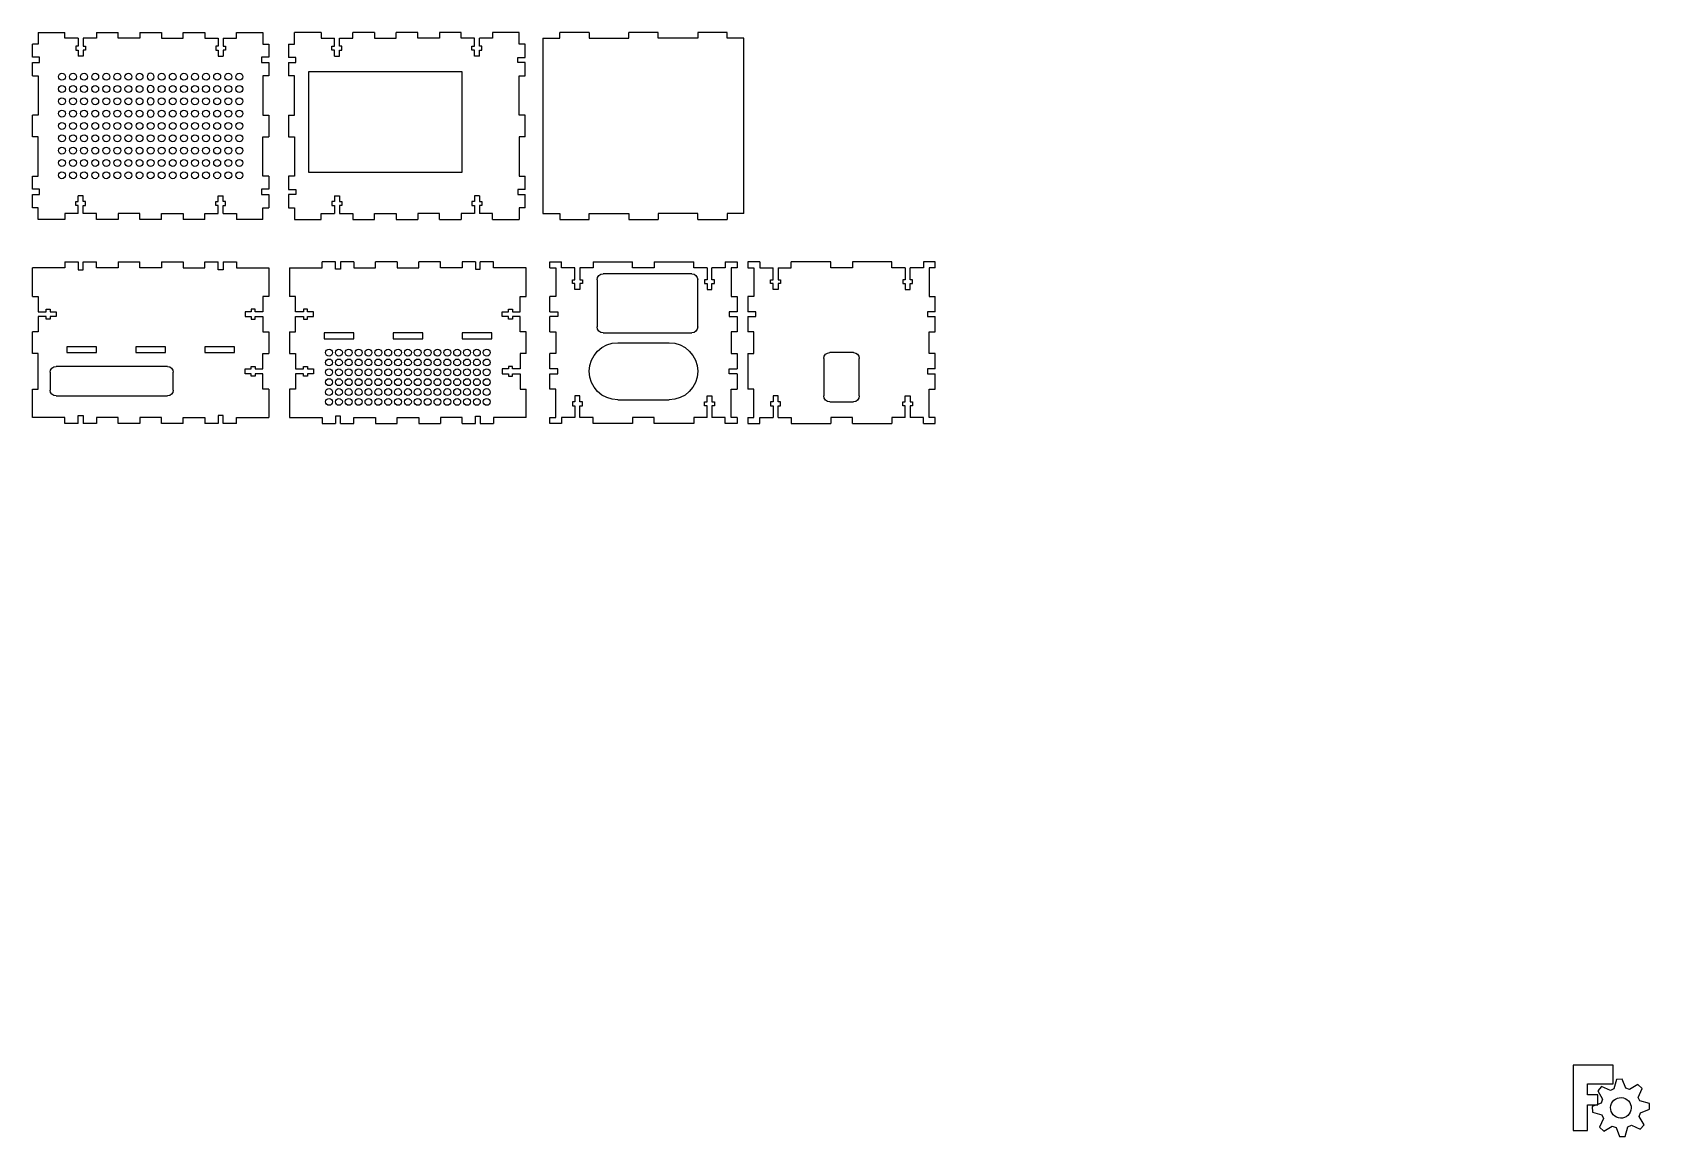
# Model space of a CAD drawing. Extents: x 10 to 830, y 11 to 572.
import ezdxf

# ---------------------------------------------------------------- set-up
doc = ezdxf.new("R2010")
doc.units = 0
doc.layers.add('LAYER_1', color=7, linetype='CONTINUOUS')

# ---------------------------------------------------------------- blocks, each defined once
blk = doc.blocks.new('BLOCK_2')
at = {"layer": 'LAYER_1', "color": 28}
blk.add_lwpolyline([(791.57, 47.43), (791.57, 14.29), (798.96, 14.29), (798.96, 27.26), (804.18, 27.26), (804.18, 32.37), (798.96, 32.37), (798.96, 37.89), (811.83, 37.89), (811.83, 47.41), (791.57, 47.43), (791.57, 47.43)], dxfattribs=at)
at = {"layer": 'LAYER_1', "color": 178}
for points in [[(824.47, 37.55), (820.17, 35.09), (818.27, 35.74), (816.46, 40.37), (813.61, 40.22), (812.31, 35.44), (810.49, 34.57), (805.96, 36.55), (804.04, 34.42), (806.51, 30.12), (805.83, 28.23), (801.2, 26.42), (801.37, 23.57), (806.15, 22.27), (807.03, 20.45), (805.03, 15.92), (807.15, 14), (811.45, 16.47), (813.36, 15.79), (815.16, 11.17), (818.03, 11.32), (819.31, 16.12), (821.13, 16.99), (825.67, 14.98), (827.59, 17.11), (825.12, 21.41), (825.79, 23.32), (830.41, 25.12), (830.27, 27.98), (825.48, 29.27), (824.6, 31.09), (826.59, 35.64), (824.47, 37.55), (824.47, 37.55)], [(818.03, 30.5), (818.91, 29.99), (819.67, 29.3), (820.29, 28.47), (820.73, 27.55), (820.99, 26.56), (821.03, 25.54), (820.88, 24.53), (820.55, 23.56), (820.01, 22.67), (819.34, 21.92), (818.51, 21.31), (817.59, 20.86), (816.6, 20.61), (815.58, 20.55), (814.57, 20.69), (813.6, 21.03), (812.71, 21.56), (811.96, 22.25), (811.34, 23.06), (810.9, 23.98), (810.65, 24.99), (810.59, 26.01), (810.74, 27.03), (811.07, 27.99), (811.6, 28.87), (812.28, 29.64), (813.1, 30.25), (814.02, 30.69), (815.03, 30.94), (816.05, 30.98), (817.06, 30.84), (818.03, 30.5), (818.03, 30.5)]]:
    blk.add_lwpolyline(points, dxfattribs=at)
blk = doc.blocks.new('BLOCK_4')
at = {"layer": 'LAYER_1', "color": 7}
for points in [[(13, 571.5), (26.5, 571.5)], [(13, 571.5), (13, 565.5)], [(26.5, 568.5), (26.5, 571.5)], [(33.25, 568.5), (26.5, 568.5)], [(33.25, 568.5), (33.25, 564.4)], [(35.75, 568.5), (35.75, 564.4)], [(42.5, 568.5), (35.75, 568.5)], [(42.5, 571.5), (42.5, 568.5)], [(42.5, 571.5), (53.5, 571.5)], [(53.5, 568.5), (53.5, 571.5)], [(64.5, 568.5), (53.5, 568.5)], [(64.5, 571.5), (64.5, 568.5)], [(64.5, 571.5), (75.5, 571.5)], [(75.5, 571.5), (75.5, 568.5)], [(75.5, 568.5), (86.5, 568.5)], [(86.5, 568.5), (86.5, 571.5)], [(86.5, 571.5), (97.5, 571.5)], [(97.5, 571.5), (97.5, 568.5)], [(97.5, 568.5), (104.25, 568.5)], [(104.25, 568.5), (104.25, 564.4)], [(106.75, 568.5), (106.75, 564.4)], [(106.75, 568.5), (113.5, 568.5)], [(113.5, 568.5), (113.5, 571.5)], [(113.5, 571.5), (127, 571.5)], [(127, 571.5), (127, 565.5)], [(10, 558.85), (10, 565.5)], [(13, 565.5), (10, 565.5)], [(13.7, 558.85), (10, 558.85)], [(13.7, 556.15), (13.7, 558.85)], [(33.25, 564.4), (32, 564.4)], [(32, 564.4), (32, 562.4)], [(32, 562.4), (33.25, 562.4)], [(33.25, 562.4), (33.25, 559.4)], [(35.75, 559.4), (33.25, 559.4)], [(35.75, 564.4), (37, 564.4)], [(35.75, 562.4), (35.75, 559.4)], [(37, 562.4), (35.75, 562.4)], [(37, 564.4), (37, 562.4)], [(104.25, 564.4), (103, 564.4)], [(103, 564.4), (103, 562.4)], [(103, 562.4), (104.25, 562.4)], [(104.25, 562.4), (104.25, 559.4)], [(104.25, 559.4), (106.75, 559.4)], [(106.75, 564.4), (108, 564.4)], [(106.75, 562.4), (106.75, 559.4)], [(108, 562.4), (106.75, 562.4)], [(108, 564.4), (108, 562.4)], [(126.3, 558.85), (126.3, 556.15)], [(130, 558.85), (126.3, 558.85)], [(127, 565.5), (130, 565.5)], [(130, 565.5), (130, 558.85)], [(10, 549.5), (10, 556.15)], [(10, 556.15), (13.7, 556.15)], [(126.3, 556.15), (130, 556.15)], [(130, 556.15), (130, 549.5)], [(10, 549.5), (13, 549.5)], [(13, 549.5), (13, 529.5)], [(127, 549.5), (127, 529.5)], [(130, 549.5), (127, 549.5)], [(10, 518.5), (10, 529.5)], [(13, 529.5), (10, 529.5)], [(127, 529.5), (130, 529.5)], [(130, 529.5), (130, 518.5)], [(13, 518.5), (10, 518.5)], [(13, 498.5), (13, 518.5)], [(127, 498.5), (127, 518.5)], [(127, 518.5), (130, 518.5)], [(10, 491.85), (10, 498.5)], [(10, 498.5), (13, 498.5)], [(130, 498.5), (127, 498.5)], [(130, 498.5), (130, 491.85)], [(13.7, 491.85), (10, 491.85)], [(10, 489.15), (13.7, 489.15)], [(10, 482.5), (10, 489.15)], [(13.7, 489.15), (13.7, 491.85)], [(32, 483.6), (32, 485.6)], [(32, 485.6), (33.25, 485.6)], [(33.25, 485.6), (33.25, 488.6)], [(35.75, 488.6), (33.25, 488.6)], [(35.75, 485.6), (35.75, 488.6)], [(37, 485.6), (35.75, 485.6)], [(37, 483.6), (37, 485.6)], [(103, 483.6), (103, 485.6)], [(103, 485.6), (104.25, 485.6)], [(104.25, 485.6), (104.25, 488.6)], [(104.25, 488.6), (106.75, 488.6)], [(106.75, 485.6), (106.75, 488.6)], [(108, 485.6), (106.75, 485.6)], [(108, 483.6), (108, 485.6)], [(126.3, 491.85), (126.3, 489.15)], [(130, 491.85), (126.3, 491.85)], [(126.3, 489.15), (130, 489.15)], [(130, 489.15), (130, 482.5)], [(13, 482.5), (10, 482.5)], [(13, 476.5), (13, 482.5)], [(26.5, 476.5), (13, 476.5)], [(26.5, 479.5), (26.5, 476.5)], [(33.25, 479.5), (26.5, 479.5)], [(33.25, 483.6), (32, 483.6)], [(33.25, 479.5), (33.25, 483.6)], [(35.75, 483.6), (37, 483.6)], [(35.75, 479.5), (35.75, 483.6)], [(42.5, 479.5), (35.75, 479.5)], [(42.5, 476.5), (42.5, 479.5)], [(53.5, 476.5), (42.5, 476.5)], [(53.5, 479.5), (53.5, 476.5)], [(64.5, 479.5), (53.5, 479.5)], [(64.5, 476.5), (64.5, 479.5)], [(75.5, 476.5), (64.5, 476.5)], [(75.5, 476.5), (75.5, 479.5)], [(75.5, 479.5), (86.5, 479.5)], [(86.5, 479.5), (86.5, 476.5)], [(97.5, 476.5), (86.5, 476.5)], [(97.5, 476.5), (97.5, 479.5)], [(97.5, 479.5), (104.25, 479.5)], [(104.25, 483.6), (103, 483.6)], [(104.25, 479.5), (104.25, 483.6)], [(106.75, 483.6), (108, 483.6)], [(106.75, 479.5), (106.75, 483.6)], [(106.75, 479.5), (113.5, 479.5)], [(113.5, 479.5), (113.5, 476.5)], [(127, 476.5), (113.5, 476.5)], [(127, 476.5), (127, 482.5)], [(127, 482.5), (130, 482.5)]]:
    blk.add_lwpolyline(points, dxfattribs=at)
for points, knots in [([(25, 550.75), (24.03, 550.75), (23.25, 549.97), (23.25, 549), (23.25, 548.03), (24.03, 547.25), (25, 547.25), (25.97, 547.25), (26.75, 548.03), (26.75, 549), (26.75, 549.97), (25.97, 550.75), (25, 550.75)], [0, 0, 0, 0, 1, 1, 1, 2, 2, 2, 3, 3, 3, 4, 4, 4, 4]), ([(30.63, 550.75), (29.66, 550.75), (28.88, 549.97), (28.88, 549), (28.88, 548.03), (29.66, 547.25), (30.63, 547.25), (31.59, 547.25), (32.38, 548.03), (32.38, 549), (32.38, 549.97), (31.59, 550.75), (30.63, 550.75)], [0, 0, 0, 0, 1, 1, 1, 2, 2, 2, 3, 3, 3, 4, 4, 4, 4]), ([(36.25, 550.75), (35.28, 550.75), (34.5, 549.97), (34.5, 549), (34.5, 548.03), (35.28, 547.25), (36.25, 547.25), (37.22, 547.25), (38, 548.03), (38, 549), (38, 549.97), (37.22, 550.75), (36.25, 550.75)], [0, 0, 0, 0, 1, 1, 1, 2, 2, 2, 3, 3, 3, 4, 4, 4, 4]), ([(41.88, 550.75), (40.91, 550.75), (40.13, 549.97), (40.13, 549), (40.13, 548.03), (40.91, 547.25), (41.88, 547.25), (42.84, 547.25), (43.63, 548.03), (43.63, 549), (43.63, 549.97), (42.84, 550.75), (41.88, 550.75)], [0, 0, 0, 0, 1, 1, 1, 2, 2, 2, 3, 3, 3, 4, 4, 4, 4]), ([(47.5, 550.75), (46.53, 550.75), (45.75, 549.97), (45.75, 549), (45.75, 548.03), (46.53, 547.25), (47.5, 547.25), (48.47, 547.25), (49.25, 548.03), (49.25, 549), (49.25, 549.97), (48.47, 550.75), (47.5, 550.75)], [0, 0, 0, 0, 1, 1, 1, 2, 2, 2, 3, 3, 3, 4, 4, 4, 4]), ([(53.13, 550.75), (52.16, 550.75), (51.38, 549.97), (51.38, 549), (51.38, 548.03), (52.16, 547.25), (53.13, 547.25), (54.09, 547.25), (54.88, 548.03), (54.88, 549), (54.88, 549.97), (54.09, 550.75), (53.13, 550.75)], [0, 0, 0, 0, 1, 1, 1, 2, 2, 2, 3, 3, 3, 4, 4, 4, 4]), ([(58.75, 550.75), (57.78, 550.75), (57, 549.97), (57, 549), (57, 548.03), (57.78, 547.25), (58.75, 547.25), (59.72, 547.25), (60.5, 548.03), (60.5, 549), (60.5, 549.97), (59.72, 550.75), (58.75, 550.75)], [0, 0, 0, 0, 1, 1, 1, 2, 2, 2, 3, 3, 3, 4, 4, 4, 4]), ([(64.38, 550.75), (63.41, 550.75), (62.63, 549.97), (62.63, 549), (62.63, 548.03), (63.41, 547.25), (64.38, 547.25), (65.34, 547.25), (66.13, 548.03), (66.13, 549), (66.13, 549.97), (65.34, 550.75), (64.38, 550.75)], [0, 0, 0, 0, 1, 1, 1, 2, 2, 2, 3, 3, 3, 4, 4, 4, 4]), ([(71.75, 549), (71.75, 549.97), (70.97, 550.75), (70, 550.75), (69.03, 550.75), (68.25, 549.97), (68.25, 549)], [0, 0, 0, 0, 1, 1, 1, 2, 2, 2, 2]), ([(75.63, 550.75), (74.66, 550.75), (73.88, 549.97), (73.88, 549), (73.88, 548.03), (74.66, 547.25), (75.63, 547.25), (76.59, 547.25), (77.38, 548.03), (77.38, 549), (77.38, 549.97), (76.59, 550.75), (75.63, 550.75)], [0, 0, 0, 0, 1, 1, 1, 2, 2, 2, 3, 3, 3, 4, 4, 4, 4]), ([(81.25, 550.75), (80.28, 550.75), (79.5, 549.97), (79.5, 549), (79.5, 548.03), (80.28, 547.25), (81.25, 547.25), (82.22, 547.25), (83, 548.03), (83, 549), (83, 549.97), (82.22, 550.75), (81.25, 550.75)], [0, 0, 0, 0, 1, 1, 1, 2, 2, 2, 3, 3, 3, 4, 4, 4, 4]), ([(86.88, 550.75), (85.91, 550.75), (85.13, 549.97), (85.13, 549), (85.13, 548.03), (85.91, 547.25), (86.88, 547.25), (87.84, 547.25), (88.63, 548.03), (88.63, 549), (88.63, 549.97), (87.84, 550.75), (86.88, 550.75)], [0, 0, 0, 0, 1, 1, 1, 2, 2, 2, 3, 3, 3, 4, 4, 4, 4]), ([(92.5, 550.75), (91.53, 550.75), (90.75, 549.97), (90.75, 549), (90.75, 548.03), (91.53, 547.25), (92.5, 547.25), (93.47, 547.25), (94.25, 548.03), (94.25, 549), (94.25, 549.97), (93.47, 550.75), (92.5, 550.75)], [0, 0, 0, 0, 1, 1, 1, 2, 2, 2, 3, 3, 3, 4, 4, 4, 4]), ([(98.13, 550.75), (97.16, 550.75), (96.38, 549.97), (96.38, 549), (96.38, 548.03), (97.16, 547.25), (98.13, 547.25), (99.09, 547.25), (99.88, 548.03), (99.88, 549), (99.88, 549.97), (99.09, 550.75), (98.13, 550.75)], [0, 0, 0, 0, 1, 1, 1, 2, 2, 2, 3, 3, 3, 4, 4, 4, 4]), ([(103.75, 550.75), (102.78, 550.75), (102, 549.97), (102, 549), (102, 548.03), (102.78, 547.25), (103.75, 547.25), (104.72, 547.25), (105.5, 548.03), (105.5, 549), (105.5, 549.97), (104.72, 550.75), (103.75, 550.75)], [0, 0, 0, 0, 1, 1, 1, 2, 2, 2, 3, 3, 3, 4, 4, 4, 4]), ([(109.38, 550.75), (108.41, 550.75), (107.63, 549.97), (107.63, 549), (107.63, 548.03), (108.41, 547.25), (109.38, 547.25), (110.34, 547.25), (111.13, 548.03), (111.13, 549), (111.13, 549.97), (110.34, 550.75), (109.38, 550.75)], [0, 0, 0, 0, 1, 1, 1, 2, 2, 2, 3, 3, 3, 4, 4, 4, 4]), ([(115, 550.75), (114.03, 550.75), (113.25, 549.97), (113.25, 549), (113.25, 548.03), (114.03, 547.25), (115, 547.25), (115.97, 547.25), (116.75, 548.03), (116.75, 549), (116.75, 549.97), (115.97, 550.75), (115, 550.75)], [0, 0, 0, 0, 1, 1, 1, 2, 2, 2, 3, 3, 3, 4, 4, 4, 4]), ([(25, 544.5), (24.03, 544.5), (23.25, 543.72), (23.25, 542.75), (23.25, 541.78), (24.03, 541), (25, 541), (25.97, 541), (26.75, 541.78), (26.75, 542.75), (26.75, 543.72), (25.97, 544.5), (25, 544.5)], [0, 0, 0, 0, 1, 1, 1, 2, 2, 2, 3, 3, 3, 4, 4, 4, 4]), ([(30.63, 544.5), (29.66, 544.5), (28.88, 543.72), (28.88, 542.75), (28.88, 541.78), (29.66, 541), (30.63, 541), (31.59, 541), (32.38, 541.78), (32.38, 542.75), (32.38, 543.72), (31.59, 544.5), (30.63, 544.5)], [0, 0, 0, 0, 1, 1, 1, 2, 2, 2, 3, 3, 3, 4, 4, 4, 4]), ([(36.25, 544.5), (35.28, 544.5), (34.5, 543.72), (34.5, 542.75), (34.5, 541.78), (35.28, 541), (36.25, 541), (37.22, 541), (38, 541.78), (38, 542.75), (38, 543.72), (37.22, 544.5), (36.25, 544.5)], [0, 0, 0, 0, 1, 1, 1, 2, 2, 2, 3, 3, 3, 4, 4, 4, 4]), ([(41.88, 544.5), (40.91, 544.5), (40.13, 543.72), (40.13, 542.75), (40.13, 541.78), (40.91, 541), (41.88, 541), (42.84, 541), (43.63, 541.78), (43.63, 542.75), (43.63, 543.72), (42.84, 544.5), (41.88, 544.5)], [0, 0, 0, 0, 1, 1, 1, 2, 2, 2, 3, 3, 3, 4, 4, 4, 4]), ([(47.5, 544.5), (46.53, 544.5), (45.75, 543.72), (45.75, 542.75), (45.75, 541.78), (46.53, 541), (47.5, 541), (48.47, 541), (49.25, 541.78), (49.25, 542.75), (49.25, 543.72), (48.47, 544.5), (47.5, 544.5)], [0, 0, 0, 0, 1, 1, 1, 2, 2, 2, 3, 3, 3, 4, 4, 4, 4]), ([(53.13, 544.5), (52.16, 544.5), (51.38, 543.72), (51.38, 542.75), (51.38, 541.78), (52.16, 541), (53.13, 541), (54.09, 541), (54.88, 541.78), (54.88, 542.75), (54.88, 543.72), (54.09, 544.5), (53.13, 544.5)], [0, 0, 0, 0, 1, 1, 1, 2, 2, 2, 3, 3, 3, 4, 4, 4, 4]), ([(58.75, 544.5), (57.78, 544.5), (57, 543.72), (57, 542.75), (57, 541.78), (57.78, 541), (58.75, 541), (59.72, 541), (60.5, 541.78), (60.5, 542.75), (60.5, 543.72), (59.72, 544.5), (58.75, 544.5)], [0, 0, 0, 0, 1, 1, 1, 2, 2, 2, 3, 3, 3, 4, 4, 4, 4]), ([(64.38, 544.5), (63.41, 544.5), (62.63, 543.72), (62.63, 542.75), (62.63, 541.78), (63.41, 541), (64.38, 541), (65.34, 541), (66.13, 541.78), (66.13, 542.75), (66.13, 543.72), (65.34, 544.5), (64.38, 544.5)], [0, 0, 0, 0, 1, 1, 1, 2, 2, 2, 3, 3, 3, 4, 4, 4, 4]), ([(68.25, 549), (68.25, 548.03), (69.03, 547.25), (70, 547.25), (70.97, 547.25), (71.75, 548.03), (71.75, 549)], [0, 0, 0, 0, 1, 1, 1, 2, 2, 2, 2]), ([(71.75, 542.75), (71.75, 543.72), (70.97, 544.5), (70, 544.5), (69.03, 544.5), (68.25, 543.72), (68.25, 542.75)], [0, 0, 0, 0, 1, 1, 1, 2, 2, 2, 2]), ([(68.25, 542.75), (68.25, 541.78), (69.03, 541), (70, 541), (70.97, 541), (71.75, 541.78), (71.75, 542.75)], [0, 0, 0, 0, 1, 1, 1, 2, 2, 2, 2]), ([(75.63, 544.5), (74.66, 544.5), (73.88, 543.72), (73.88, 542.75), (73.88, 541.78), (74.66, 541), (75.63, 541), (76.59, 541), (77.38, 541.78), (77.38, 542.75), (77.38, 543.72), (76.59, 544.5), (75.63, 544.5)], [0, 0, 0, 0, 1, 1, 1, 2, 2, 2, 3, 3, 3, 4, 4, 4, 4]), ([(81.25, 544.5), (80.28, 544.5), (79.5, 543.72), (79.5, 542.75), (79.5, 541.78), (80.28, 541), (81.25, 541), (82.22, 541), (83, 541.78), (83, 542.75), (83, 543.72), (82.22, 544.5), (81.25, 544.5)], [0, 0, 0, 0, 1, 1, 1, 2, 2, 2, 3, 3, 3, 4, 4, 4, 4]), ([(86.88, 544.5), (85.91, 544.5), (85.13, 543.72), (85.13, 542.75), (85.13, 541.78), (85.91, 541), (86.88, 541), (87.84, 541), (88.63, 541.78), (88.63, 542.75), (88.63, 543.72), (87.84, 544.5), (86.88, 544.5)], [0, 0, 0, 0, 1, 1, 1, 2, 2, 2, 3, 3, 3, 4, 4, 4, 4]), ([(92.5, 544.5), (91.53, 544.5), (90.75, 543.72), (90.75, 542.75), (90.75, 541.78), (91.53, 541), (92.5, 541), (93.47, 541), (94.25, 541.78), (94.25, 542.75), (94.25, 543.72), (93.47, 544.5), (92.5, 544.5)], [0, 0, 0, 0, 1, 1, 1, 2, 2, 2, 3, 3, 3, 4, 4, 4, 4]), ([(98.13, 544.5), (97.16, 544.5), (96.38, 543.72), (96.38, 542.75), (96.38, 541.78), (97.16, 541), (98.13, 541), (99.09, 541), (99.88, 541.78), (99.88, 542.75), (99.88, 543.72), (99.09, 544.5), (98.13, 544.5)], [0, 0, 0, 0, 1, 1, 1, 2, 2, 2, 3, 3, 3, 4, 4, 4, 4]), ([(103.75, 544.5), (102.78, 544.5), (102, 543.72), (102, 542.75), (102, 541.78), (102.78, 541), (103.75, 541), (104.72, 541), (105.5, 541.78), (105.5, 542.75), (105.5, 543.72), (104.72, 544.5), (103.75, 544.5)], [0, 0, 0, 0, 1, 1, 1, 2, 2, 2, 3, 3, 3, 4, 4, 4, 4]), ([(109.38, 544.5), (108.41, 544.5), (107.63, 543.72), (107.63, 542.75), (107.63, 541.78), (108.41, 541), (109.38, 541), (110.34, 541), (111.13, 541.78), (111.13, 542.75), (111.13, 543.72), (110.34, 544.5), (109.38, 544.5)], [0, 0, 0, 0, 1, 1, 1, 2, 2, 2, 3, 3, 3, 4, 4, 4, 4]), ([(115, 544.5), (114.03, 544.5), (113.25, 543.72), (113.25, 542.75), (113.25, 541.78), (114.03, 541), (115, 541), (115.97, 541), (116.75, 541.78), (116.75, 542.75), (116.75, 543.72), (115.97, 544.5), (115, 544.5)], [0, 0, 0, 0, 1, 1, 1, 2, 2, 2, 3, 3, 3, 4, 4, 4, 4]), ([(25, 538.25), (24.03, 538.25), (23.25, 537.47), (23.25, 536.5), (23.25, 535.53), (24.03, 534.75), (25, 534.75), (25.97, 534.75), (26.75, 535.53), (26.75, 536.5), (26.75, 537.47), (25.97, 538.25), (25, 538.25)], [0, 0, 0, 0, 1, 1, 1, 2, 2, 2, 3, 3, 3, 4, 4, 4, 4]), ([(30.63, 538.25), (29.66, 538.25), (28.88, 537.47), (28.88, 536.5), (28.88, 535.53), (29.66, 534.75), (30.63, 534.75), (31.59, 534.75), (32.38, 535.53), (32.38, 536.5), (32.38, 537.47), (31.59, 538.25), (30.63, 538.25)], [0, 0, 0, 0, 1, 1, 1, 2, 2, 2, 3, 3, 3, 4, 4, 4, 4]), ([(36.25, 538.25), (35.28, 538.25), (34.5, 537.47), (34.5, 536.5), (34.5, 535.53), (35.28, 534.75), (36.25, 534.75), (37.22, 534.75), (38, 535.53), (38, 536.5), (38, 537.47), (37.22, 538.25), (36.25, 538.25)], [0, 0, 0, 0, 1, 1, 1, 2, 2, 2, 3, 3, 3, 4, 4, 4, 4]), ([(41.88, 538.25), (40.91, 538.25), (40.13, 537.47), (40.13, 536.5), (40.13, 535.53), (40.91, 534.75), (41.88, 534.75), (42.84, 534.75), (43.63, 535.53), (43.63, 536.5), (43.63, 537.47), (42.84, 538.25), (41.88, 538.25)], [0, 0, 0, 0, 1, 1, 1, 2, 2, 2, 3, 3, 3, 4, 4, 4, 4]), ([(47.5, 538.25), (46.53, 538.25), (45.75, 537.47), (45.75, 536.5), (45.75, 535.53), (46.53, 534.75), (47.5, 534.75), (48.47, 534.75), (49.25, 535.53), (49.25, 536.5), (49.25, 537.47), (48.47, 538.25), (47.5, 538.25)], [0, 0, 0, 0, 1, 1, 1, 2, 2, 2, 3, 3, 3, 4, 4, 4, 4]), ([(53.13, 538.25), (52.16, 538.25), (51.38, 537.47), (51.38, 536.5), (51.38, 535.53), (52.16, 534.75), (53.13, 534.75), (54.09, 534.75), (54.88, 535.53), (54.88, 536.5), (54.88, 537.47), (54.09, 538.25), (53.13, 538.25)], [0, 0, 0, 0, 1, 1, 1, 2, 2, 2, 3, 3, 3, 4, 4, 4, 4]), ([(58.75, 538.25), (57.78, 538.25), (57, 537.47), (57, 536.5), (57, 535.53), (57.78, 534.75), (58.75, 534.75), (59.72, 534.75), (60.5, 535.53), (60.5, 536.5), (60.5, 537.47), (59.72, 538.25), (58.75, 538.25)], [0, 0, 0, 0, 1, 1, 1, 2, 2, 2, 3, 3, 3, 4, 4, 4, 4]), ([(64.38, 538.25), (63.41, 538.25), (62.63, 537.47), (62.63, 536.5), (62.63, 535.53), (63.41, 534.75), (64.38, 534.75), (65.34, 534.75), (66.13, 535.53), (66.13, 536.5), (66.13, 537.47), (65.34, 538.25), (64.38, 538.25)], [0, 0, 0, 0, 1, 1, 1, 2, 2, 2, 3, 3, 3, 4, 4, 4, 4]), ([(71.75, 536.5), (71.75, 537.47), (70.97, 538.25), (70, 538.25), (69.03, 538.25), (68.25, 537.47), (68.25, 536.5)], [0, 0, 0, 0, 1, 1, 1, 2, 2, 2, 2]), ([(68.25, 536.5), (68.25, 535.53), (69.03, 534.75), (70, 534.75), (70.97, 534.75), (71.75, 535.53), (71.75, 536.5)], [0, 0, 0, 0, 1, 1, 1, 2, 2, 2, 2]), ([(75.63, 538.25), (74.66, 538.25), (73.88, 537.47), (73.88, 536.5), (73.88, 535.53), (74.66, 534.75), (75.63, 534.75), (76.59, 534.75), (77.38, 535.53), (77.38, 536.5), (77.38, 537.47), (76.59, 538.25), (75.63, 538.25)], [0, 0, 0, 0, 1, 1, 1, 2, 2, 2, 3, 3, 3, 4, 4, 4, 4]), ([(81.25, 538.25), (80.28, 538.25), (79.5, 537.47), (79.5, 536.5), (79.5, 535.53), (80.28, 534.75), (81.25, 534.75), (82.22, 534.75), (83, 535.53), (83, 536.5), (83, 537.47), (82.22, 538.25), (81.25, 538.25)], [0, 0, 0, 0, 1, 1, 1, 2, 2, 2, 3, 3, 3, 4, 4, 4, 4]), ([(86.88, 538.25), (85.91, 538.25), (85.13, 537.47), (85.13, 536.5), (85.13, 535.53), (85.91, 534.75), (86.88, 534.75), (87.84, 534.75), (88.63, 535.53), (88.63, 536.5), (88.63, 537.47), (87.84, 538.25), (86.88, 538.25)], [0, 0, 0, 0, 1, 1, 1, 2, 2, 2, 3, 3, 3, 4, 4, 4, 4]), ([(92.5, 538.25), (91.53, 538.25), (90.75, 537.47), (90.75, 536.5), (90.75, 535.53), (91.53, 534.75), (92.5, 534.75), (93.47, 534.75), (94.25, 535.53), (94.25, 536.5), (94.25, 537.47), (93.47, 538.25), (92.5, 538.25)], [0, 0, 0, 0, 1, 1, 1, 2, 2, 2, 3, 3, 3, 4, 4, 4, 4]), ([(98.13, 538.25), (97.16, 538.25), (96.38, 537.47), (96.38, 536.5), (96.38, 535.53), (97.16, 534.75), (98.13, 534.75), (99.09, 534.75), (99.88, 535.53), (99.88, 536.5), (99.88, 537.47), (99.09, 538.25), (98.13, 538.25)], [0, 0, 0, 0, 1, 1, 1, 2, 2, 2, 3, 3, 3, 4, 4, 4, 4]), ([(103.75, 538.25), (102.78, 538.25), (102, 537.47), (102, 536.5), (102, 535.53), (102.78, 534.75), (103.75, 534.75), (104.72, 534.75), (105.5, 535.53), (105.5, 536.5), (105.5, 537.47), (104.72, 538.25), (103.75, 538.25)], [0, 0, 0, 0, 1, 1, 1, 2, 2, 2, 3, 3, 3, 4, 4, 4, 4]), ([(109.38, 538.25), (108.41, 538.25), (107.63, 537.47), (107.63, 536.5), (107.63, 535.53), (108.41, 534.75), (109.38, 534.75), (110.34, 534.75), (111.13, 535.53), (111.13, 536.5), (111.13, 537.47), (110.34, 538.25), (109.38, 538.25)], [0, 0, 0, 0, 1, 1, 1, 2, 2, 2, 3, 3, 3, 4, 4, 4, 4]), ([(115, 538.25), (114.03, 538.25), (113.25, 537.47), (113.25, 536.5), (113.25, 535.53), (114.03, 534.75), (115, 534.75), (115.97, 534.75), (116.75, 535.53), (116.75, 536.5), (116.75, 537.47), (115.97, 538.25), (115, 538.25)], [0, 0, 0, 0, 1, 1, 1, 2, 2, 2, 3, 3, 3, 4, 4, 4, 4]), ([(25, 532), (24.03, 532), (23.25, 531.22), (23.25, 530.25), (23.25, 529.28), (24.03, 528.5), (25, 528.5), (25.97, 528.5), (26.75, 529.28), (26.75, 530.25), (26.75, 531.22), (25.97, 532), (25, 532)], [0, 0, 0, 0, 1, 1, 1, 2, 2, 2, 3, 3, 3, 4, 4, 4, 4]), ([(25, 525.75), (24.03, 525.75), (23.25, 524.97), (23.25, 524), (23.25, 523.03), (24.03, 522.25), (25, 522.25), (25.97, 522.25), (26.75, 523.03), (26.75, 524), (26.75, 524.97), (25.97, 525.75), (25, 525.75)], [0, 0, 0, 0, 1, 1, 1, 2, 2, 2, 3, 3, 3, 4, 4, 4, 4]), ([(30.63, 532), (29.66, 532), (28.88, 531.22), (28.88, 530.25), (28.88, 529.28), (29.66, 528.5), (30.63, 528.5), (31.59, 528.5), (32.38, 529.28), (32.38, 530.25), (32.38, 531.22), (31.59, 532), (30.63, 532)], [0, 0, 0, 0, 1, 1, 1, 2, 2, 2, 3, 3, 3, 4, 4, 4, 4]), ([(30.63, 525.75), (29.66, 525.75), (28.88, 524.97), (28.88, 524), (28.88, 523.03), (29.66, 522.25), (30.63, 522.25), (31.59, 522.25), (32.38, 523.03), (32.38, 524), (32.38, 524.97), (31.59, 525.75), (30.63, 525.75)], [0, 0, 0, 0, 1, 1, 1, 2, 2, 2, 3, 3, 3, 4, 4, 4, 4]), ([(36.25, 532), (35.28, 532), (34.5, 531.22), (34.5, 530.25), (34.5, 529.28), (35.28, 528.5), (36.25, 528.5), (37.22, 528.5), (38, 529.28), (38, 530.25), (38, 531.22), (37.22, 532), (36.25, 532)], [0, 0, 0, 0, 1, 1, 1, 2, 2, 2, 3, 3, 3, 4, 4, 4, 4]), ([(36.25, 525.75), (35.28, 525.75), (34.5, 524.97), (34.5, 524), (34.5, 523.03), (35.28, 522.25), (36.25, 522.25), (37.22, 522.25), (38, 523.03), (38, 524), (38, 524.97), (37.22, 525.75), (36.25, 525.75)], [0, 0, 0, 0, 1, 1, 1, 2, 2, 2, 3, 3, 3, 4, 4, 4, 4]), ([(41.88, 532), (40.91, 532), (40.13, 531.22), (40.13, 530.25), (40.13, 529.28), (40.91, 528.5), (41.88, 528.5), (42.84, 528.5), (43.63, 529.28), (43.63, 530.25), (43.63, 531.22), (42.84, 532), (41.88, 532)], [0, 0, 0, 0, 1, 1, 1, 2, 2, 2, 3, 3, 3, 4, 4, 4, 4]), ([(41.88, 525.75), (40.91, 525.75), (40.13, 524.97), (40.13, 524), (40.13, 523.03), (40.91, 522.25), (41.88, 522.25), (42.84, 522.25), (43.63, 523.03), (43.63, 524), (43.63, 524.97), (42.84, 525.75), (41.88, 525.75)], [0, 0, 0, 0, 1, 1, 1, 2, 2, 2, 3, 3, 3, 4, 4, 4, 4]), ([(47.5, 532), (46.53, 532), (45.75, 531.22), (45.75, 530.25), (45.75, 529.28), (46.53, 528.5), (47.5, 528.5), (48.47, 528.5), (49.25, 529.28), (49.25, 530.25), (49.25, 531.22), (48.47, 532), (47.5, 532)], [0, 0, 0, 0, 1, 1, 1, 2, 2, 2, 3, 3, 3, 4, 4, 4, 4]), ([(47.5, 525.75), (46.53, 525.75), (45.75, 524.97), (45.75, 524), (45.75, 523.03), (46.53, 522.25), (47.5, 522.25), (48.47, 522.25), (49.25, 523.03), (49.25, 524), (49.25, 524.97), (48.47, 525.75), (47.5, 525.75)], [0, 0, 0, 0, 1, 1, 1, 2, 2, 2, 3, 3, 3, 4, 4, 4, 4]), ([(53.13, 532), (52.16, 532), (51.38, 531.22), (51.38, 530.25), (51.38, 529.28), (52.16, 528.5), (53.13, 528.5), (54.09, 528.5), (54.88, 529.28), (54.88, 530.25), (54.88, 531.22), (54.09, 532), (53.13, 532)], [0, 0, 0, 0, 1, 1, 1, 2, 2, 2, 3, 3, 3, 4, 4, 4, 4]), ([(53.13, 525.75), (52.16, 525.75), (51.38, 524.97), (51.38, 524), (51.38, 523.03), (52.16, 522.25), (53.13, 522.25), (54.09, 522.25), (54.88, 523.03), (54.88, 524), (54.88, 524.97), (54.09, 525.75), (53.13, 525.75)], [0, 0, 0, 0, 1, 1, 1, 2, 2, 2, 3, 3, 3, 4, 4, 4, 4]), ([(58.75, 532), (57.78, 532), (57, 531.22), (57, 530.25), (57, 529.28), (57.78, 528.5), (58.75, 528.5), (59.72, 528.5), (60.5, 529.28), (60.5, 530.25), (60.5, 531.22), (59.72, 532), (58.75, 532)], [0, 0, 0, 0, 1, 1, 1, 2, 2, 2, 3, 3, 3, 4, 4, 4, 4]), ([(58.75, 525.75), (57.78, 525.75), (57, 524.97), (57, 524), (57, 523.03), (57.78, 522.25), (58.75, 522.25), (59.72, 522.25), (60.5, 523.03), (60.5, 524), (60.5, 524.97), (59.72, 525.75), (58.75, 525.75)], [0, 0, 0, 0, 1, 1, 1, 2, 2, 2, 3, 3, 3, 4, 4, 4, 4]), ([(64.38, 532), (63.41, 532), (62.63, 531.22), (62.63, 530.25), (62.63, 529.28), (63.41, 528.5), (64.38, 528.5), (65.34, 528.5), (66.13, 529.28), (66.13, 530.25), (66.13, 531.22), (65.34, 532), (64.38, 532)], [0, 0, 0, 0, 1, 1, 1, 2, 2, 2, 3, 3, 3, 4, 4, 4, 4]), ([(64.38, 525.75), (63.41, 525.75), (62.63, 524.97), (62.63, 524), (62.63, 523.03), (63.41, 522.25), (64.38, 522.25), (65.34, 522.25), (66.13, 523.03), (66.13, 524), (66.13, 524.97), (65.34, 525.75), (64.38, 525.75)], [0, 0, 0, 0, 1, 1, 1, 2, 2, 2, 3, 3, 3, 4, 4, 4, 4]), ([(71.75, 530.25), (71.75, 531.22), (70.97, 532), (70, 532), (69.03, 532), (68.25, 531.22), (68.25, 530.25)], [0, 0, 0, 0, 1, 1, 1, 2, 2, 2, 2]), ([(68.25, 530.25), (68.25, 529.28), (69.03, 528.5), (70, 528.5), (70.97, 528.5), (71.75, 529.28), (71.75, 530.25)], [0, 0, 0, 0, 1, 1, 1, 2, 2, 2, 2]), ([(68.25, 524), (68.25, 524.97), (69.03, 525.75), (70, 525.75), (70.97, 525.75), (71.75, 524.97), (71.75, 524)], [0, 0, 0, 0, 1, 1, 1, 2, 2, 2, 2]), ([(75.63, 532), (74.66, 532), (73.88, 531.22), (73.88, 530.25), (73.88, 529.28), (74.66, 528.5), (75.63, 528.5), (76.59, 528.5), (77.38, 529.28), (77.38, 530.25), (77.38, 531.22), (76.59, 532), (75.63, 532)], [0, 0, 0, 0, 1, 1, 1, 2, 2, 2, 3, 3, 3, 4, 4, 4, 4]), ([(75.63, 525.75), (74.66, 525.75), (73.88, 524.97), (73.88, 524), (73.88, 523.03), (74.66, 522.25), (75.63, 522.25), (76.59, 522.25), (77.38, 523.03), (77.38, 524), (77.38, 524.97), (76.59, 525.75), (75.63, 525.75)], [0, 0, 0, 0, 1, 1, 1, 2, 2, 2, 3, 3, 3, 4, 4, 4, 4]), ([(81.25, 532), (80.28, 532), (79.5, 531.22), (79.5, 530.25), (79.5, 529.28), (80.28, 528.5), (81.25, 528.5), (82.22, 528.5), (83, 529.28), (83, 530.25), (83, 531.22), (82.22, 532), (81.25, 532)], [0, 0, 0, 0, 1, 1, 1, 2, 2, 2, 3, 3, 3, 4, 4, 4, 4]), ([(81.25, 525.75), (80.28, 525.75), (79.5, 524.97), (79.5, 524), (79.5, 523.03), (80.28, 522.25), (81.25, 522.25), (82.22, 522.25), (83, 523.03), (83, 524), (83, 524.97), (82.22, 525.75), (81.25, 525.75)], [0, 0, 0, 0, 1, 1, 1, 2, 2, 2, 3, 3, 3, 4, 4, 4, 4]), ([(86.88, 532), (85.91, 532), (85.13, 531.22), (85.13, 530.25), (85.13, 529.28), (85.91, 528.5), (86.88, 528.5), (87.84, 528.5), (88.63, 529.28), (88.63, 530.25), (88.63, 531.22), (87.84, 532), (86.88, 532)], [0, 0, 0, 0, 1, 1, 1, 2, 2, 2, 3, 3, 3, 4, 4, 4, 4]), ([(86.88, 525.75), (85.91, 525.75), (85.13, 524.97), (85.13, 524), (85.13, 523.03), (85.91, 522.25), (86.88, 522.25), (87.84, 522.25), (88.63, 523.03), (88.63, 524), (88.63, 524.97), (87.84, 525.75), (86.88, 525.75)], [0, 0, 0, 0, 1, 1, 1, 2, 2, 2, 3, 3, 3, 4, 4, 4, 4]), ([(92.5, 532), (91.53, 532), (90.75, 531.22), (90.75, 530.25), (90.75, 529.28), (91.53, 528.5), (92.5, 528.5), (93.47, 528.5), (94.25, 529.28), (94.25, 530.25), (94.25, 531.22), (93.47, 532), (92.5, 532)], [0, 0, 0, 0, 1, 1, 1, 2, 2, 2, 3, 3, 3, 4, 4, 4, 4]), ([(92.5, 525.75), (91.53, 525.75), (90.75, 524.97), (90.75, 524), (90.75, 523.03), (91.53, 522.25), (92.5, 522.25), (93.47, 522.25), (94.25, 523.03), (94.25, 524), (94.25, 524.97), (93.47, 525.75), (92.5, 525.75)], [0, 0, 0, 0, 1, 1, 1, 2, 2, 2, 3, 3, 3, 4, 4, 4, 4]), ([(98.13, 532), (97.16, 532), (96.38, 531.22), (96.38, 530.25), (96.38, 529.28), (97.16, 528.5), (98.13, 528.5), (99.09, 528.5), (99.88, 529.28), (99.88, 530.25), (99.88, 531.22), (99.09, 532), (98.13, 532)], [0, 0, 0, 0, 1, 1, 1, 2, 2, 2, 3, 3, 3, 4, 4, 4, 4]), ([(98.13, 525.75), (97.16, 525.75), (96.38, 524.97), (96.38, 524), (96.38, 523.03), (97.16, 522.25), (98.13, 522.25), (99.09, 522.25), (99.88, 523.03), (99.88, 524), (99.88, 524.97), (99.09, 525.75), (98.13, 525.75)], [0, 0, 0, 0, 1, 1, 1, 2, 2, 2, 3, 3, 3, 4, 4, 4, 4]), ([(103.75, 532), (102.78, 532), (102, 531.22), (102, 530.25), (102, 529.28), (102.78, 528.5), (103.75, 528.5), (104.72, 528.5), (105.5, 529.28), (105.5, 530.25), (105.5, 531.22), (104.72, 532), (103.75, 532)], [0, 0, 0, 0, 1, 1, 1, 2, 2, 2, 3, 3, 3, 4, 4, 4, 4]), ([(103.75, 525.75), (102.78, 525.75), (102, 524.97), (102, 524), (102, 523.03), (102.78, 522.25), (103.75, 522.25), (104.72, 522.25), (105.5, 523.03), (105.5, 524), (105.5, 524.97), (104.72, 525.75), (103.75, 525.75)], [0, 0, 0, 0, 1, 1, 1, 2, 2, 2, 3, 3, 3, 4, 4, 4, 4]), ([(109.38, 532), (108.41, 532), (107.63, 531.22), (107.63, 530.25), (107.63, 529.28), (108.41, 528.5), (109.38, 528.5), (110.34, 528.5), (111.13, 529.28), (111.13, 530.25), (111.13, 531.22), (110.34, 532), (109.38, 532)], [0, 0, 0, 0, 1, 1, 1, 2, 2, 2, 3, 3, 3, 4, 4, 4, 4]), ([(109.38, 525.75), (108.41, 525.75), (107.63, 524.97), (107.63, 524), (107.63, 523.03), (108.41, 522.25), (109.38, 522.25), (110.34, 522.25), (111.13, 523.03), (111.13, 524), (111.13, 524.97), (110.34, 525.75), (109.38, 525.75)], [0, 0, 0, 0, 1, 1, 1, 2, 2, 2, 3, 3, 3, 4, 4, 4, 4]), ([(115, 532), (114.03, 532), (113.25, 531.22), (113.25, 530.25), (113.25, 529.28), (114.03, 528.5), (115, 528.5), (115.97, 528.5), (116.75, 529.28), (116.75, 530.25), (116.75, 531.22), (115.97, 532), (115, 532)], [0, 0, 0, 0, 1, 1, 1, 2, 2, 2, 3, 3, 3, 4, 4, 4, 4]), ([(115, 525.75), (114.03, 525.75), (113.25, 524.97), (113.25, 524), (113.25, 523.03), (114.03, 522.25), (115, 522.25), (115.97, 522.25), (116.75, 523.03), (116.75, 524), (116.75, 524.97), (115.97, 525.75), (115, 525.75)], [0, 0, 0, 0, 1, 1, 1, 2, 2, 2, 3, 3, 3, 4, 4, 4, 4]), ([(25, 519.5), (24.03, 519.5), (23.25, 518.72), (23.25, 517.75), (23.25, 516.78), (24.03, 516), (25, 516), (25.97, 516), (26.75, 516.78), (26.75, 517.75), (26.75, 518.72), (25.97, 519.5), (25, 519.5)], [0, 0, 0, 0, 1, 1, 1, 2, 2, 2, 3, 3, 3, 4, 4, 4, 4]), ([(30.63, 519.5), (29.66, 519.5), (28.88, 518.72), (28.88, 517.75), (28.88, 516.78), (29.66, 516), (30.63, 516), (31.59, 516), (32.38, 516.78), (32.38, 517.75), (32.38, 518.72), (31.59, 519.5), (30.63, 519.5)], [0, 0, 0, 0, 1, 1, 1, 2, 2, 2, 3, 3, 3, 4, 4, 4, 4]), ([(36.25, 519.5), (35.28, 519.5), (34.5, 518.72), (34.5, 517.75), (34.5, 516.78), (35.28, 516), (36.25, 516), (37.22, 516), (38, 516.78), (38, 517.75), (38, 518.72), (37.22, 519.5), (36.25, 519.5)], [0, 0, 0, 0, 1, 1, 1, 2, 2, 2, 3, 3, 3, 4, 4, 4, 4]), ([(41.88, 519.5), (40.91, 519.5), (40.13, 518.72), (40.13, 517.75), (40.13, 516.78), (40.91, 516), (41.88, 516), (42.84, 516), (43.63, 516.78), (43.63, 517.75), (43.63, 518.72), (42.84, 519.5), (41.88, 519.5)], [0, 0, 0, 0, 1, 1, 1, 2, 2, 2, 3, 3, 3, 4, 4, 4, 4]), ([(47.5, 519.5), (46.53, 519.5), (45.75, 518.72), (45.75, 517.75), (45.75, 516.78), (46.53, 516), (47.5, 516), (48.47, 516), (49.25, 516.78), (49.25, 517.75), (49.25, 518.72), (48.47, 519.5), (47.5, 519.5)], [0, 0, 0, 0, 1, 1, 1, 2, 2, 2, 3, 3, 3, 4, 4, 4, 4]), ([(53.13, 519.5), (52.16, 519.5), (51.38, 518.72), (51.38, 517.75), (51.38, 516.78), (52.16, 516), (53.13, 516), (54.09, 516), (54.88, 516.78), (54.88, 517.75), (54.88, 518.72), (54.09, 519.5), (53.13, 519.5)], [0, 0, 0, 0, 1, 1, 1, 2, 2, 2, 3, 3, 3, 4, 4, 4, 4]), ([(58.75, 519.5), (57.78, 519.5), (57, 518.72), (57, 517.75), (57, 516.78), (57.78, 516), (58.75, 516), (59.72, 516), (60.5, 516.78), (60.5, 517.75), (60.5, 518.72), (59.72, 519.5), (58.75, 519.5)], [0, 0, 0, 0, 1, 1, 1, 2, 2, 2, 3, 3, 3, 4, 4, 4, 4]), ([(64.38, 519.5), (63.41, 519.5), (62.63, 518.72), (62.63, 517.75), (62.63, 516.78), (63.41, 516), (64.38, 516), (65.34, 516), (66.13, 516.78), (66.13, 517.75), (66.13, 518.72), (65.34, 519.5), (64.38, 519.5)], [0, 0, 0, 0, 1, 1, 1, 2, 2, 2, 3, 3, 3, 4, 4, 4, 4]), ([(71.75, 524), (71.75, 523.03), (70.97, 522.25), (70, 522.25), (69.03, 522.25), (68.25, 523.03), (68.25, 524)], [0, 0, 0, 0, 1, 1, 1, 2, 2, 2, 2]), ([(68.25, 517.75), (68.25, 518.72), (69.03, 519.5), (70, 519.5), (70.97, 519.5), (71.75, 518.72), (71.75, 517.75)], [0, 0, 0, 0, 1, 1, 1, 2, 2, 2, 2]), ([(71.75, 517.75), (71.75, 516.78), (70.97, 516), (70, 516), (69.03, 516), (68.25, 516.78), (68.25, 517.75)], [0, 0, 0, 0, 1, 1, 1, 2, 2, 2, 2]), ([(75.63, 519.5), (74.66, 519.5), (73.88, 518.72), (73.88, 517.75), (73.88, 516.78), (74.66, 516), (75.63, 516), (76.59, 516), (77.38, 516.78), (77.38, 517.75), (77.38, 518.72), (76.59, 519.5), (75.63, 519.5)], [0, 0, 0, 0, 1, 1, 1, 2, 2, 2, 3, 3, 3, 4, 4, 4, 4]), ([(81.25, 519.5), (80.28, 519.5), (79.5, 518.72), (79.5, 517.75), (79.5, 516.78), (80.28, 516), (81.25, 516), (82.22, 516), (83, 516.78), (83, 517.75), (83, 518.72), (82.22, 519.5), (81.25, 519.5)], [0, 0, 0, 0, 1, 1, 1, 2, 2, 2, 3, 3, 3, 4, 4, 4, 4]), ([(86.88, 519.5), (85.91, 519.5), (85.13, 518.72), (85.13, 517.75), (85.13, 516.78), (85.91, 516), (86.88, 516), (87.84, 516), (88.63, 516.78), (88.63, 517.75), (88.63, 518.72), (87.84, 519.5), (86.88, 519.5)], [0, 0, 0, 0, 1, 1, 1, 2, 2, 2, 3, 3, 3, 4, 4, 4, 4]), ([(92.5, 519.5), (91.53, 519.5), (90.75, 518.72), (90.75, 517.75), (90.75, 516.78), (91.53, 516), (92.5, 516), (93.47, 516), (94.25, 516.78), (94.25, 517.75), (94.25, 518.72), (93.47, 519.5), (92.5, 519.5)], [0, 0, 0, 0, 1, 1, 1, 2, 2, 2, 3, 3, 3, 4, 4, 4, 4]), ([(98.13, 519.5), (97.16, 519.5), (96.38, 518.72), (96.38, 517.75), (96.38, 516.78), (97.16, 516), (98.13, 516), (99.09, 516), (99.88, 516.78), (99.88, 517.75), (99.88, 518.72), (99.09, 519.5), (98.13, 519.5)], [0, 0, 0, 0, 1, 1, 1, 2, 2, 2, 3, 3, 3, 4, 4, 4, 4]), ([(103.75, 519.5), (102.78, 519.5), (102, 518.72), (102, 517.75), (102, 516.78), (102.78, 516), (103.75, 516), (104.72, 516), (105.5, 516.78), (105.5, 517.75), (105.5, 518.72), (104.72, 519.5), (103.75, 519.5)], [0, 0, 0, 0, 1, 1, 1, 2, 2, 2, 3, 3, 3, 4, 4, 4, 4]), ([(109.38, 519.5), (108.41, 519.5), (107.63, 518.72), (107.63, 517.75), (107.63, 516.78), (108.41, 516), (109.38, 516), (110.34, 516), (111.13, 516.78), (111.13, 517.75), (111.13, 518.72), (110.34, 519.5), (109.38, 519.5)], [0, 0, 0, 0, 1, 1, 1, 2, 2, 2, 3, 3, 3, 4, 4, 4, 4]), ([(115, 519.5), (114.03, 519.5), (113.25, 518.72), (113.25, 517.75), (113.25, 516.78), (114.03, 516), (115, 516), (115.97, 516), (116.75, 516.78), (116.75, 517.75), (116.75, 518.72), (115.97, 519.5), (115, 519.5)], [0, 0, 0, 0, 1, 1, 1, 2, 2, 2, 3, 3, 3, 4, 4, 4, 4]), ([(25, 513.25), (24.03, 513.25), (23.25, 512.47), (23.25, 511.5), (23.25, 510.53), (24.03, 509.75), (25, 509.75), (25.97, 509.75), (26.75, 510.53), (26.75, 511.5), (26.75, 512.47), (25.97, 513.25), (25, 513.25)], [0, 0, 0, 0, 1, 1, 1, 2, 2, 2, 3, 3, 3, 4, 4, 4, 4]), ([(30.63, 513.25), (29.66, 513.25), (28.88, 512.47), (28.88, 511.5), (28.88, 510.53), (29.66, 509.75), (30.63, 509.75), (31.59, 509.75), (32.38, 510.53), (32.38, 511.5), (32.38, 512.47), (31.59, 513.25), (30.63, 513.25)], [0, 0, 0, 0, 1, 1, 1, 2, 2, 2, 3, 3, 3, 4, 4, 4, 4]), ([(36.25, 513.25), (35.28, 513.25), (34.5, 512.47), (34.5, 511.5), (34.5, 510.53), (35.28, 509.75), (36.25, 509.75), (37.22, 509.75), (38, 510.53), (38, 511.5), (38, 512.47), (37.22, 513.25), (36.25, 513.25)], [0, 0, 0, 0, 1, 1, 1, 2, 2, 2, 3, 3, 3, 4, 4, 4, 4]), ([(41.88, 513.25), (40.91, 513.25), (40.13, 512.47), (40.13, 511.5), (40.13, 510.53), (40.91, 509.75), (41.88, 509.75), (42.84, 509.75), (43.63, 510.53), (43.63, 511.5), (43.63, 512.47), (42.84, 513.25), (41.88, 513.25)], [0, 0, 0, 0, 1, 1, 1, 2, 2, 2, 3, 3, 3, 4, 4, 4, 4]), ([(47.5, 513.25), (46.53, 513.25), (45.75, 512.47), (45.75, 511.5), (45.75, 510.53), (46.53, 509.75), (47.5, 509.75), (48.47, 509.75), (49.25, 510.53), (49.25, 511.5), (49.25, 512.47), (48.47, 513.25), (47.5, 513.25)], [0, 0, 0, 0, 1, 1, 1, 2, 2, 2, 3, 3, 3, 4, 4, 4, 4]), ([(53.13, 513.25), (52.16, 513.25), (51.38, 512.47), (51.38, 511.5), (51.38, 510.53), (52.16, 509.75), (53.13, 509.75), (54.09, 509.75), (54.88, 510.53), (54.88, 511.5), (54.88, 512.47), (54.09, 513.25), (53.13, 513.25)], [0, 0, 0, 0, 1, 1, 1, 2, 2, 2, 3, 3, 3, 4, 4, 4, 4]), ([(58.75, 513.25), (57.78, 513.25), (57, 512.47), (57, 511.5), (57, 510.53), (57.78, 509.75), (58.75, 509.75), (59.72, 509.75), (60.5, 510.53), (60.5, 511.5), (60.5, 512.47), (59.72, 513.25), (58.75, 513.25)], [0, 0, 0, 0, 1, 1, 1, 2, 2, 2, 3, 3, 3, 4, 4, 4, 4]), ([(64.38, 513.25), (63.41, 513.25), (62.63, 512.47), (62.63, 511.5), (62.63, 510.53), (63.41, 509.75), (64.38, 509.75), (65.34, 509.75), (66.13, 510.53), (66.13, 511.5), (66.13, 512.47), (65.34, 513.25), (64.38, 513.25)], [0, 0, 0, 0, 1, 1, 1, 2, 2, 2, 3, 3, 3, 4, 4, 4, 4]), ([(68.25, 511.5), (68.25, 512.47), (69.03, 513.25), (70, 513.25), (70.97, 513.25), (71.75, 512.47), (71.75, 511.5)], [0, 0, 0, 0, 1, 1, 1, 2, 2, 2, 2]), ([(71.75, 511.5), (71.75, 510.53), (70.97, 509.75), (70, 509.75), (69.03, 509.75), (68.25, 510.53), (68.25, 511.5)], [0, 0, 0, 0, 1, 1, 1, 2, 2, 2, 2]), ([(75.63, 513.25), (74.66, 513.25), (73.88, 512.47), (73.88, 511.5), (73.88, 510.53), (74.66, 509.75), (75.63, 509.75), (76.59, 509.75), (77.38, 510.53), (77.38, 511.5), (77.38, 512.47), (76.59, 513.25), (75.63, 513.25)], [0, 0, 0, 0, 1, 1, 1, 2, 2, 2, 3, 3, 3, 4, 4, 4, 4]), ([(81.25, 513.25), (80.28, 513.25), (79.5, 512.47), (79.5, 511.5), (79.5, 510.53), (80.28, 509.75), (81.25, 509.75), (82.22, 509.75), (83, 510.53), (83, 511.5), (83, 512.47), (82.22, 513.25), (81.25, 513.25)], [0, 0, 0, 0, 1, 1, 1, 2, 2, 2, 3, 3, 3, 4, 4, 4, 4]), ([(86.88, 513.25), (85.91, 513.25), (85.13, 512.47), (85.13, 511.5), (85.13, 510.53), (85.91, 509.75), (86.88, 509.75), (87.84, 509.75), (88.63, 510.53), (88.63, 511.5), (88.63, 512.47), (87.84, 513.25), (86.88, 513.25)], [0, 0, 0, 0, 1, 1, 1, 2, 2, 2, 3, 3, 3, 4, 4, 4, 4]), ([(92.5, 513.25), (91.53, 513.25), (90.75, 512.47), (90.75, 511.5), (90.75, 510.53), (91.53, 509.75), (92.5, 509.75), (93.47, 509.75), (94.25, 510.53), (94.25, 511.5), (94.25, 512.47), (93.47, 513.25), (92.5, 513.25)], [0, 0, 0, 0, 1, 1, 1, 2, 2, 2, 3, 3, 3, 4, 4, 4, 4]), ([(98.13, 513.25), (97.16, 513.25), (96.38, 512.47), (96.38, 511.5), (96.38, 510.53), (97.16, 509.75), (98.13, 509.75), (99.09, 509.75), (99.88, 510.53), (99.88, 511.5), (99.88, 512.47), (99.09, 513.25), (98.13, 513.25)], [0, 0, 0, 0, 1, 1, 1, 2, 2, 2, 3, 3, 3, 4, 4, 4, 4]), ([(103.75, 513.25), (102.78, 513.25), (102, 512.47), (102, 511.5), (102, 510.53), (102.78, 509.75), (103.75, 509.75), (104.72, 509.75), (105.5, 510.53), (105.5, 511.5), (105.5, 512.47), (104.72, 513.25), (103.75, 513.25)], [0, 0, 0, 0, 1, 1, 1, 2, 2, 2, 3, 3, 3, 4, 4, 4, 4]), ([(109.38, 513.25), (108.41, 513.25), (107.63, 512.47), (107.63, 511.5), (107.63, 510.53), (108.41, 509.75), (109.38, 509.75), (110.34, 509.75), (111.13, 510.53), (111.13, 511.5), (111.13, 512.47), (110.34, 513.25), (109.38, 513.25)], [0, 0, 0, 0, 1, 1, 1, 2, 2, 2, 3, 3, 3, 4, 4, 4, 4]), ([(115, 513.25), (114.03, 513.25), (113.25, 512.47), (113.25, 511.5), (113.25, 510.53), (114.03, 509.75), (115, 509.75), (115.97, 509.75), (116.75, 510.53), (116.75, 511.5), (116.75, 512.47), (115.97, 513.25), (115, 513.25)], [0, 0, 0, 0, 1, 1, 1, 2, 2, 2, 3, 3, 3, 4, 4, 4, 4]), ([(25, 507), (24.03, 507), (23.25, 506.22), (23.25, 505.25), (23.25, 504.28), (24.03, 503.5), (25, 503.5), (25.97, 503.5), (26.75, 504.28), (26.75, 505.25), (26.75, 506.22), (25.97, 507), (25, 507)], [0, 0, 0, 0, 1, 1, 1, 2, 2, 2, 3, 3, 3, 4, 4, 4, 4]), ([(25, 500.75), (24.03, 500.75), (23.25, 499.97), (23.25, 499), (23.25, 498.03), (24.03, 497.25), (25, 497.25), (25.97, 497.25), (26.75, 498.03), (26.75, 499), (26.75, 499.97), (25.97, 500.75), (25, 500.75)], [0, 0, 0, 0, 1, 1, 1, 2, 2, 2, 3, 3, 3, 4, 4, 4, 4]), ([(30.63, 507), (29.66, 507), (28.88, 506.22), (28.88, 505.25), (28.88, 504.28), (29.66, 503.5), (30.63, 503.5), (31.59, 503.5), (32.38, 504.28), (32.38, 505.25), (32.38, 506.22), (31.59, 507), (30.63, 507)], [0, 0, 0, 0, 1, 1, 1, 2, 2, 2, 3, 3, 3, 4, 4, 4, 4]), ([(30.63, 500.75), (29.66, 500.75), (28.88, 499.97), (28.88, 499), (28.88, 498.03), (29.66, 497.25), (30.63, 497.25), (31.59, 497.25), (32.38, 498.03), (32.38, 499), (32.38, 499.97), (31.59, 500.75), (30.63, 500.75)], [0, 0, 0, 0, 1, 1, 1, 2, 2, 2, 3, 3, 3, 4, 4, 4, 4]), ([(36.25, 507), (35.28, 507), (34.5, 506.22), (34.5, 505.25), (34.5, 504.28), (35.28, 503.5), (36.25, 503.5), (37.22, 503.5), (38, 504.28), (38, 505.25), (38, 506.22), (37.22, 507), (36.25, 507)], [0, 0, 0, 0, 1, 1, 1, 2, 2, 2, 3, 3, 3, 4, 4, 4, 4]), ([(36.25, 500.75), (35.28, 500.75), (34.5, 499.97), (34.5, 499), (34.5, 498.03), (35.28, 497.25), (36.25, 497.25), (37.22, 497.25), (38, 498.03), (38, 499), (38, 499.97), (37.22, 500.75), (36.25, 500.75)], [0, 0, 0, 0, 1, 1, 1, 2, 2, 2, 3, 3, 3, 4, 4, 4, 4]), ([(41.88, 507), (40.91, 507), (40.13, 506.22), (40.13, 505.25), (40.13, 504.28), (40.91, 503.5), (41.88, 503.5), (42.84, 503.5), (43.63, 504.28), (43.63, 505.25), (43.63, 506.22), (42.84, 507), (41.88, 507)], [0, 0, 0, 0, 1, 1, 1, 2, 2, 2, 3, 3, 3, 4, 4, 4, 4]), ([(41.88, 500.75), (40.91, 500.75), (40.13, 499.97), (40.13, 499), (40.13, 498.03), (40.91, 497.25), (41.88, 497.25), (42.84, 497.25), (43.63, 498.03), (43.63, 499), (43.63, 499.97), (42.84, 500.75), (41.88, 500.75)], [0, 0, 0, 0, 1, 1, 1, 2, 2, 2, 3, 3, 3, 4, 4, 4, 4]), ([(47.5, 507), (46.53, 507), (45.75, 506.22), (45.75, 505.25), (45.75, 504.28), (46.53, 503.5), (47.5, 503.5), (48.47, 503.5), (49.25, 504.28), (49.25, 505.25), (49.25, 506.22), (48.47, 507), (47.5, 507)], [0, 0, 0, 0, 1, 1, 1, 2, 2, 2, 3, 3, 3, 4, 4, 4, 4]), ([(47.5, 500.75), (46.53, 500.75), (45.75, 499.97), (45.75, 499), (45.75, 498.03), (46.53, 497.25), (47.5, 497.25), (48.47, 497.25), (49.25, 498.03), (49.25, 499), (49.25, 499.97), (48.47, 500.75), (47.5, 500.75)], [0, 0, 0, 0, 1, 1, 1, 2, 2, 2, 3, 3, 3, 4, 4, 4, 4]), ([(53.13, 507), (52.16, 507), (51.38, 506.22), (51.38, 505.25), (51.38, 504.28), (52.16, 503.5), (53.13, 503.5), (54.09, 503.5), (54.88, 504.28), (54.88, 505.25), (54.88, 506.22), (54.09, 507), (53.13, 507)], [0, 0, 0, 0, 1, 1, 1, 2, 2, 2, 3, 3, 3, 4, 4, 4, 4]), ([(53.13, 500.75), (52.16, 500.75), (51.38, 499.97), (51.38, 499), (51.38, 498.03), (52.16, 497.25), (53.13, 497.25), (54.09, 497.25), (54.88, 498.03), (54.88, 499), (54.88, 499.97), (54.09, 500.75), (53.13, 500.75)], [0, 0, 0, 0, 1, 1, 1, 2, 2, 2, 3, 3, 3, 4, 4, 4, 4]), ([(58.75, 507), (57.78, 507), (57, 506.22), (57, 505.25), (57, 504.28), (57.78, 503.5), (58.75, 503.5), (59.72, 503.5), (60.5, 504.28), (60.5, 505.25), (60.5, 506.22), (59.72, 507), (58.75, 507)], [0, 0, 0, 0, 1, 1, 1, 2, 2, 2, 3, 3, 3, 4, 4, 4, 4]), ([(58.75, 500.75), (57.78, 500.75), (57, 499.97), (57, 499), (57, 498.03), (57.78, 497.25), (58.75, 497.25), (59.72, 497.25), (60.5, 498.03), (60.5, 499), (60.5, 499.97), (59.72, 500.75), (58.75, 500.75)], [0, 0, 0, 0, 1, 1, 1, 2, 2, 2, 3, 3, 3, 4, 4, 4, 4]), ([(64.38, 507), (63.41, 507), (62.63, 506.22), (62.63, 505.25), (62.63, 504.28), (63.41, 503.5), (64.38, 503.5), (65.34, 503.5), (66.13, 504.28), (66.13, 505.25), (66.13, 506.22), (65.34, 507), (64.38, 507)], [0, 0, 0, 0, 1, 1, 1, 2, 2, 2, 3, 3, 3, 4, 4, 4, 4]), ([(64.38, 500.75), (63.41, 500.75), (62.63, 499.97), (62.63, 499), (62.63, 498.03), (63.41, 497.25), (64.38, 497.25), (65.34, 497.25), (66.13, 498.03), (66.13, 499), (66.13, 499.97), (65.34, 500.75), (64.38, 500.75)], [0, 0, 0, 0, 1, 1, 1, 2, 2, 2, 3, 3, 3, 4, 4, 4, 4]), ([(68.25, 505.25), (68.25, 506.22), (69.03, 507), (70, 507), (70.97, 507), (71.75, 506.22), (71.75, 505.25)], [0, 0, 0, 0, 1, 1, 1, 2, 2, 2, 2]), ([(71.75, 505.25), (71.75, 504.28), (70.97, 503.5), (70, 503.5), (69.03, 503.5), (68.25, 504.28), (68.25, 505.25)], [0, 0, 0, 0, 1, 1, 1, 2, 2, 2, 2]), ([(68.25, 499), (68.25, 499.97), (69.03, 500.75), (70, 500.75), (70.97, 500.75), (71.75, 499.97), (71.75, 499)], [0, 0, 0, 0, 1, 1, 1, 2, 2, 2, 2]), ([(75.63, 507), (74.66, 507), (73.88, 506.22), (73.88, 505.25), (73.88, 504.28), (74.66, 503.5), (75.63, 503.5), (76.59, 503.5), (77.38, 504.28), (77.38, 505.25), (77.38, 506.22), (76.59, 507), (75.63, 507)], [0, 0, 0, 0, 1, 1, 1, 2, 2, 2, 3, 3, 3, 4, 4, 4, 4]), ([(75.63, 500.75), (74.66, 500.75), (73.88, 499.97), (73.88, 499), (73.88, 498.03), (74.66, 497.25), (75.63, 497.25), (76.59, 497.25), (77.38, 498.03), (77.38, 499), (77.38, 499.97), (76.59, 500.75), (75.63, 500.75)], [0, 0, 0, 0, 1, 1, 1, 2, 2, 2, 3, 3, 3, 4, 4, 4, 4]), ([(81.25, 507), (80.28, 507), (79.5, 506.22), (79.5, 505.25), (79.5, 504.28), (80.28, 503.5), (81.25, 503.5), (82.22, 503.5), (83, 504.28), (83, 505.25), (83, 506.22), (82.22, 507), (81.25, 507)], [0, 0, 0, 0, 1, 1, 1, 2, 2, 2, 3, 3, 3, 4, 4, 4, 4]), ([(81.25, 500.75), (80.28, 500.75), (79.5, 499.97), (79.5, 499), (79.5, 498.03), (80.28, 497.25), (81.25, 497.25), (82.22, 497.25), (83, 498.03), (83, 499), (83, 499.97), (82.22, 500.75), (81.25, 500.75)], [0, 0, 0, 0, 1, 1, 1, 2, 2, 2, 3, 3, 3, 4, 4, 4, 4]), ([(86.88, 507), (85.91, 507), (85.13, 506.22), (85.13, 505.25), (85.13, 504.28), (85.91, 503.5), (86.88, 503.5), (87.84, 503.5), (88.63, 504.28), (88.63, 505.25), (88.63, 506.22), (87.84, 507), (86.88, 507)], [0, 0, 0, 0, 1, 1, 1, 2, 2, 2, 3, 3, 3, 4, 4, 4, 4]), ([(86.88, 500.75), (85.91, 500.75), (85.13, 499.97), (85.13, 499), (85.13, 498.03), (85.91, 497.25), (86.88, 497.25), (87.84, 497.25), (88.63, 498.03), (88.63, 499), (88.63, 499.97), (87.84, 500.75), (86.88, 500.75)], [0, 0, 0, 0, 1, 1, 1, 2, 2, 2, 3, 3, 3, 4, 4, 4, 4]), ([(92.5, 507), (91.53, 507), (90.75, 506.22), (90.75, 505.25), (90.75, 504.28), (91.53, 503.5), (92.5, 503.5), (93.47, 503.5), (94.25, 504.28), (94.25, 505.25), (94.25, 506.22), (93.47, 507), (92.5, 507)], [0, 0, 0, 0, 1, 1, 1, 2, 2, 2, 3, 3, 3, 4, 4, 4, 4]), ([(92.5, 500.75), (91.53, 500.75), (90.75, 499.97), (90.75, 499), (90.75, 498.03), (91.53, 497.25), (92.5, 497.25), (93.47, 497.25), (94.25, 498.03), (94.25, 499), (94.25, 499.97), (93.47, 500.75), (92.5, 500.75)], [0, 0, 0, 0, 1, 1, 1, 2, 2, 2, 3, 3, 3, 4, 4, 4, 4]), ([(98.13, 507), (97.16, 507), (96.38, 506.22), (96.38, 505.25), (96.38, 504.28), (97.16, 503.5), (98.13, 503.5), (99.09, 503.5), (99.88, 504.28), (99.88, 505.25), (99.88, 506.22), (99.09, 507), (98.13, 507)], [0, 0, 0, 0, 1, 1, 1, 2, 2, 2, 3, 3, 3, 4, 4, 4, 4]), ([(98.13, 500.75), (97.16, 500.75), (96.38, 499.97), (96.38, 499), (96.38, 498.03), (97.16, 497.25), (98.13, 497.25), (99.09, 497.25), (99.88, 498.03), (99.88, 499), (99.88, 499.97), (99.09, 500.75), (98.13, 500.75)], [0, 0, 0, 0, 1, 1, 1, 2, 2, 2, 3, 3, 3, 4, 4, 4, 4]), ([(103.75, 507), (102.78, 507), (102, 506.22), (102, 505.25), (102, 504.28), (102.78, 503.5), (103.75, 503.5), (104.72, 503.5), (105.5, 504.28), (105.5, 505.25), (105.5, 506.22), (104.72, 507), (103.75, 507)], [0, 0, 0, 0, 1, 1, 1, 2, 2, 2, 3, 3, 3, 4, 4, 4, 4]), ([(103.75, 500.75), (102.78, 500.75), (102, 499.97), (102, 499), (102, 498.03), (102.78, 497.25), (103.75, 497.25), (104.72, 497.25), (105.5, 498.03), (105.5, 499), (105.5, 499.97), (104.72, 500.75), (103.75, 500.75)], [0, 0, 0, 0, 1, 1, 1, 2, 2, 2, 3, 3, 3, 4, 4, 4, 4]), ([(109.38, 507), (108.41, 507), (107.63, 506.22), (107.63, 505.25), (107.63, 504.28), (108.41, 503.5), (109.38, 503.5), (110.34, 503.5), (111.13, 504.28), (111.13, 505.25), (111.13, 506.22), (110.34, 507), (109.38, 507)], [0, 0, 0, 0, 1, 1, 1, 2, 2, 2, 3, 3, 3, 4, 4, 4, 4]), ([(109.38, 500.75), (108.41, 500.75), (107.63, 499.97), (107.63, 499), (107.63, 498.03), (108.41, 497.25), (109.38, 497.25), (110.34, 497.25), (111.13, 498.03), (111.13, 499), (111.13, 499.97), (110.34, 500.75), (109.38, 500.75)], [0, 0, 0, 0, 1, 1, 1, 2, 2, 2, 3, 3, 3, 4, 4, 4, 4]), ([(115, 507), (114.03, 507), (113.25, 506.22), (113.25, 505.25), (113.25, 504.28), (114.03, 503.5), (115, 503.5), (115.97, 503.5), (116.75, 504.28), (116.75, 505.25), (116.75, 506.22), (115.97, 507), (115, 507)], [0, 0, 0, 0, 1, 1, 1, 2, 2, 2, 3, 3, 3, 4, 4, 4, 4]), ([(115, 500.75), (114.03, 500.75), (113.25, 499.97), (113.25, 499), (113.25, 498.03), (114.03, 497.25), (115, 497.25), (115.97, 497.25), (116.75, 498.03), (116.75, 499), (116.75, 499.97), (115.97, 500.75), (115, 500.75)], [0, 0, 0, 0, 1, 1, 1, 2, 2, 2, 3, 3, 3, 4, 4, 4, 4]), ([(71.75, 499), (71.75, 498.03), (70.97, 497.25), (70, 497.25), (69.03, 497.25), (68.25, 498.03), (68.25, 499)], [0, 0, 0, 0, 1, 1, 1, 2, 2, 2, 2])]:
    blk.add_open_spline(points, degree=3, knots=knots, dxfattribs=at)
blk = doc.blocks.new('BLOCK_3')
at = {"layer": 'LAYER_1'}
blk.add_blockref('BLOCK_4', (0, 0), dxfattribs=at)
blk = doc.blocks.new('BLOCK_6')
at = {"layer": 'LAYER_1', "color": 7}
for points in [[(143, 565.5), (143, 571.5)], [(156.5, 571.5), (143, 571.5)], [(156.5, 571.5), (156.5, 568.5)], [(156.5, 568.5), (163.25, 568.5)], [(163.25, 564.4), (163.25, 568.5)], [(165.75, 564.4), (165.75, 568.5)], [(165.75, 568.5), (172.5, 568.5)], [(172.5, 568.5), (172.5, 571.5)], [(183.5, 571.5), (172.5, 571.5)], [(183.5, 571.5), (183.5, 568.5)], [(183.5, 568.5), (194.5, 568.5)], [(194.5, 568.5), (194.5, 571.5)], [(205.5, 571.5), (194.5, 571.5)], [(205.5, 568.5), (205.5, 571.5)], [(216.5, 568.5), (205.5, 568.5)], [(216.5, 571.5), (216.5, 568.5)], [(227.5, 571.5), (216.5, 571.5)], [(227.5, 568.5), (227.5, 571.5)], [(234.25, 568.5), (227.5, 568.5)], [(234.25, 564.4), (234.25, 568.5)], [(236.75, 564.4), (236.75, 568.5)], [(243.5, 568.5), (236.75, 568.5)], [(243.5, 571.5), (243.5, 568.5)], [(257, 571.5), (243.5, 571.5)], [(257, 565.5), (257, 571.5)], [(140, 565.5), (140, 558.75)], [(140, 565.5), (143, 565.5)], [(143.7, 558.75), (140, 558.75)], [(143.7, 556.25), (143.7, 558.75)], [(162, 564.4), (163.25, 564.4)], [(162, 562.4), (162, 564.4)], [(163.25, 562.4), (162, 562.4)], [(163.25, 559.4), (163.25, 562.4)], [(163.25, 559.4), (165.75, 559.4)], [(167, 564.4), (165.75, 564.4)], [(165.75, 559.4), (165.75, 562.4)], [(165.75, 562.4), (167, 562.4)], [(167, 562.4), (167, 564.4)], [(233, 564.4), (234.25, 564.4)], [(233, 562.4), (233, 564.4)], [(234.25, 562.4), (233, 562.4)], [(234.25, 559.4), (234.25, 562.4)], [(236.75, 559.4), (234.25, 559.4)], [(238, 564.4), (236.75, 564.4)], [(236.75, 559.4), (236.75, 562.4)], [(236.75, 562.4), (238, 562.4)], [(238, 562.4), (238, 564.4)], [(256.3, 558.75), (260, 558.75)], [(256.3, 556.25), (256.3, 558.75)], [(260, 565.5), (257, 565.5)], [(260, 558.75), (260, 565.5)], [(140, 556.25), (140, 549.5)], [(140, 556.25), (143.7, 556.25)], [(228, 551.5), (150, 551.5)], [(150, 551.5), (150, 500.5)], [(228, 500.5), (228, 551.5)], [(260, 556.25), (256.3, 556.25)], [(260, 549.5), (260, 556.25)], [(143, 549.5), (140, 549.5)], [(143, 529.5), (143, 549.5)], [(257, 549.5), (260, 549.5)], [(257, 529.5), (257, 549.5)], [(140, 529.5), (143, 529.5)], [(140, 529.5), (140, 518.5)], [(260, 529.5), (257, 529.5)], [(260, 518.5), (260, 529.5)], [(140, 518.5), (143, 518.5)], [(143, 518.5), (143, 498.5)], [(257, 518.5), (257, 498.5)], [(260, 518.5), (257, 518.5)], [(150, 500.5), (228, 500.5)], [(143, 498.5), (140, 498.5)], [(140, 498.5), (140, 491.75)], [(257, 498.5), (260, 498.5)], [(260, 491.75), (260, 498.5)], [(140, 491.75), (143.7, 491.75)], [(143.7, 489.25), (140, 489.25)], [(140, 489.25), (140, 482.5)], [(143.7, 491.75), (143.7, 489.25)], [(162, 485.6), (162, 483.6)], [(163.25, 485.6), (162, 485.6)], [(163.25, 488.6), (163.25, 485.6)], [(163.25, 488.6), (165.75, 488.6)], [(165.75, 488.6), (165.75, 485.6)], [(165.75, 485.6), (167, 485.6)], [(167, 485.6), (167, 483.6)], [(233, 485.6), (233, 483.6)], [(234.25, 485.6), (233, 485.6)], [(234.25, 488.6), (234.25, 485.6)], [(236.75, 488.6), (234.25, 488.6)], [(236.75, 488.6), (236.75, 485.6)], [(236.75, 485.6), (238, 485.6)], [(238, 485.6), (238, 483.6)], [(256.3, 491.75), (256.3, 489.25)], [(260, 491.75), (256.3, 491.75)], [(256.3, 489.25), (260, 489.25)], [(260, 482.5), (260, 489.25)], [(140, 482.5), (143, 482.5)], [(143, 482.5), (143, 476.5)], [(143, 476.5), (156.5, 476.5)], [(156.5, 476.5), (156.5, 479.5)], [(156.5, 479.5), (163.25, 479.5)], [(162, 483.6), (163.25, 483.6)], [(163.25, 483.6), (163.25, 479.5)], [(167, 483.6), (165.75, 483.6)], [(165.75, 483.6), (165.75, 479.5)], [(165.75, 479.5), (172.5, 479.5)], [(172.5, 479.5), (172.5, 476.5)], [(172.5, 476.5), (183.5, 476.5)], [(183.5, 476.5), (183.5, 479.5)], [(183.5, 479.5), (194.5, 479.5)], [(194.5, 479.5), (194.5, 476.5)], [(194.5, 476.5), (205.5, 476.5)], [(205.5, 479.5), (205.5, 476.5)], [(216.5, 479.5), (205.5, 479.5)], [(216.5, 476.5), (216.5, 479.5)], [(216.5, 476.5), (227.5, 476.5)], [(227.5, 479.5), (227.5, 476.5)], [(234.25, 479.5), (227.5, 479.5)], [(233, 483.6), (234.25, 483.6)], [(234.25, 483.6), (234.25, 479.5)], [(238, 483.6), (236.75, 483.6)], [(236.75, 483.6), (236.75, 479.5)], [(243.5, 479.5), (236.75, 479.5)], [(243.5, 476.5), (243.5, 479.5)], [(243.5, 476.5), (257, 476.5)], [(257, 482.5), (257, 476.5)], [(260, 482.5), (257, 482.5)]]:
    blk.add_lwpolyline(points, dxfattribs=at)
blk = doc.blocks.new('BLOCK_5')
at = {"layer": 'LAYER_1'}
blk.add_blockref('BLOCK_6', (0, 0), dxfattribs=at)
blk = doc.blocks.new('BLOCK_8')
at = {"layer": 'LAYER_1', "color": 7}
for points in [[(269, 568.5), (277.5, 568.5)], [(269, 568.5), (269, 479.5)], [(277.5, 568.5), (277.5, 571.5)], [(292.5, 571.5), (277.5, 571.5)], [(292.5, 571.5), (292.5, 568.5)], [(292.5, 568.5), (312.5, 568.5)], [(312.5, 568.5), (312.5, 571.5)], [(327.5, 571.5), (312.5, 571.5)], [(327.5, 568.5), (327.5, 571.5)], [(347.5, 568.5), (327.5, 568.5)], [(347.5, 571.5), (347.5, 568.5)], [(362.5, 571.5), (347.5, 571.5)], [(362.5, 568.5), (362.5, 571.5)], [(371, 568.5), (362.5, 568.5)], [(371, 479.5), (371, 568.5)], [(269, 479.5), (277.5, 479.5)], [(277.5, 479.5), (277.5, 476.5)], [(277.5, 476.5), (292.5, 476.5)], [(292.5, 476.5), (292.5, 479.5)], [(292.5, 479.5), (312.5, 479.5)], [(312.5, 479.5), (312.5, 476.5)], [(312.5, 476.5), (327.5, 476.5)], [(347.5, 479.5), (327.5, 479.5)], [(327.5, 479.5), (327.5, 476.5)], [(347.5, 476.5), (347.5, 479.5)], [(347.5, 476.5), (362.5, 476.5)], [(371, 479.5), (362.5, 479.5)], [(362.5, 479.5), (362.5, 476.5)]]:
    blk.add_lwpolyline(points, dxfattribs=at)
blk = doc.blocks.new('BLOCK_7')
at = {"layer": 'LAYER_1'}
blk.add_blockref('BLOCK_8', (0, 0), dxfattribs=at)
blk = doc.blocks.new('BLOCK_10')
at = {"layer": 'LAYER_1', "color": 7}
for points in [[(26.5, 452), (10, 452)], [(10, 437.5), (10, 452)], [(26.5, 455), (33.25, 455)], [(26.5, 455), (26.5, 452)], [(33.25, 455), (33.25, 451)], [(35.75, 455), (42.5, 455)], [(35.75, 451), (35.75, 455)], [(42.5, 452), (42.5, 455)], [(53.5, 452), (42.5, 452)], [(53.5, 455), (64.5, 455)], [(53.5, 455), (53.5, 452)], [(64.5, 452), (64.5, 455)], [(75.5, 452), (64.5, 452)], [(75.5, 455), (86.5, 455)], [(75.5, 455), (75.5, 452)], [(86.5, 455), (86.5, 452)], [(86.5, 452), (97.5, 452)], [(97.5, 455), (104.25, 455)], [(97.5, 452), (97.5, 455)], [(104.25, 451), (104.25, 455)], [(106.75, 455), (113.5, 455)], [(106.75, 455), (106.75, 451)], [(113.5, 455), (113.5, 452)], [(113.5, 452), (130, 452)], [(130, 452), (130, 437.5)], [(33.25, 451), (35.75, 451)], [(106.75, 451), (104.25, 451)], [(10, 437.5), (13, 437.5)], [(13, 437.5), (13, 429.75)], [(127, 437.5), (127, 429.75)], [(130, 437.5), (127, 437.5)], [(13, 429.75), (17, 429.75)], [(17, 427.25), (13, 427.25)], [(13, 427.25), (13, 419.5)], [(17, 429.75), (17, 431)], [(17, 431), (19, 431)], [(17, 426), (17, 427.25)], [(19, 431), (19, 429.75)], [(19, 429.75), (22.1, 429.75)], [(22.1, 427.25), (19, 427.25)], [(19, 427.25), (19, 426)], [(22.1, 429.75), (22.1, 427.25)], [(117.9, 429.75), (117.9, 427.25)], [(121, 429.75), (117.9, 429.75)], [(117.9, 427.25), (121, 427.25)], [(121, 431), (121, 429.75)], [(123, 431), (121, 431)], [(121, 427.25), (121, 426)], [(123, 429.75), (123, 431)], [(127, 429.75), (123, 429.75)], [(123, 427.25), (127, 427.25)], [(123, 426), (123, 427.25)], [(127, 427.25), (127, 419.5)], [(13, 419.5), (10, 419.5)], [(10, 408.5), (10, 419.5)], [(19, 426), (17, 426)], [(121, 426), (123, 426)], [(127, 419.5), (130, 419.5)], [(130, 419.5), (130, 408.5)], [(27.5, 412), (27.5, 409)], [(42.5, 412), (27.5, 412)], [(42.5, 409), (42.5, 412)], [(62.5, 412), (62.5, 409)], [(77.5, 412), (62.5, 412)], [(77.5, 409), (77.5, 412)], [(97.5, 412), (97.5, 409)], [(112.5, 412), (97.5, 412)], [(112.5, 409), (112.5, 412)], [(13, 408.5), (10, 408.5)], [(13, 390.5), (13, 408.5)], [(27.5, 409), (42.5, 409)], [(62.5, 409), (77.5, 409)], [(97.5, 409), (112.5, 409)], [(127, 400.75), (127, 408.5)], [(127, 408.5), (130, 408.5)], [(19, 399), (19, 390)], [(78.5, 402), (22, 402)], [(81.5, 390), (81.5, 399)], [(117.9, 398.25), (117.9, 400.75)], [(117.9, 400.75), (121, 400.75)], [(121, 398.25), (117.9, 398.25)], [(121, 400.75), (121, 402)], [(121, 402), (123, 402)], [(121, 397), (121, 398.25)], [(123, 397), (121, 397)], [(123, 402), (123, 400.75)], [(123, 400.75), (127, 400.75)], [(127, 398.25), (123, 398.25)], [(123, 398.25), (123, 397)], [(127, 390.5), (127, 398.25)], [(10, 376), (10, 390.5)], [(10, 390.5), (13, 390.5)], [(22, 387), (78.5, 387)], [(130, 390.5), (127, 390.5)], [(130, 390.5), (130, 376)], [(26.5, 376), (10, 376)], [(26.5, 373), (26.5, 376)], [(33.25, 373), (26.5, 373)], [(33.25, 373), (33.25, 377)], [(33.25, 377), (35.75, 377)], [(35.75, 377), (35.75, 373)], [(42.5, 373), (35.75, 373)], [(42.5, 376), (42.5, 373)], [(53.5, 376), (42.5, 376)], [(53.5, 373), (53.5, 376)], [(64.5, 373), (53.5, 373)], [(64.5, 376), (64.5, 373)], [(75.5, 376), (64.5, 376)], [(75.5, 373), (75.5, 376)], [(86.5, 373), (75.5, 373)], [(86.5, 373), (86.5, 376)], [(86.5, 376), (97.5, 376)], [(97.5, 376), (97.5, 373)], [(104.25, 373), (97.5, 373)], [(104.25, 377), (104.25, 373)], [(106.75, 377), (104.25, 377)], [(106.75, 373), (106.75, 377)], [(113.5, 373), (106.75, 373)], [(113.5, 373), (113.5, 376)], [(113.5, 376), (130, 376)]]:
    blk.add_lwpolyline(points, dxfattribs=at)
for points in [[(19, 399), (19, 400.66), (20.34, 402), (22, 402)], [(78.5, 402), (80.16, 402), (81.5, 400.66), (81.5, 399)], [(22, 387), (20.34, 387), (19, 388.34), (19, 390)], [(81.5, 390), (81.5, 388.34), (80.16, 387), (78.5, 387)]]:
    blk.add_open_spline(points, degree=3, dxfattribs=at)
blk = doc.blocks.new('BLOCK_9')
at = {"layer": 'LAYER_1'}
blk.add_blockref('BLOCK_10', (0, 0), dxfattribs=at)
blk = doc.blocks.new('BLOCK_12')
at = {"layer": 'LAYER_1', "color": 7}
for points in [[(140.5, 452), (140.5, 437.5)], [(140.5, 452), (157, 452)], [(157, 452), (157, 455)], [(163.75, 455), (157, 455)], [(163.75, 451.3), (163.75, 455)], [(166.25, 451.3), (163.75, 451.3)], [(166.25, 455), (166.25, 451.3)], [(173, 455), (166.25, 455)], [(173, 455), (173, 452)], [(173, 452), (184, 452)], [(184, 452), (184, 455)], [(195, 455), (184, 455)], [(195, 455), (195, 452)], [(195, 452), (206, 452)], [(206, 452), (206, 455)], [(217, 455), (206, 455)], [(217, 452), (217, 455)], [(228, 452), (217, 452)], [(228, 455), (228, 452)], [(234.75, 455), (228, 455)], [(234.75, 455), (234.75, 451.3)], [(234.75, 451.3), (237.25, 451.3)], [(237.25, 451.3), (237.25, 455)], [(244, 455), (237.25, 455)], [(244, 452), (244, 455)], [(260.5, 452), (244, 452)], [(260.5, 437.5), (260.5, 452)], [(143.5, 437.5), (140.5, 437.5)], [(143.5, 429.75), (143.5, 437.5)], [(257.5, 437.5), (260.5, 437.5)], [(257.5, 429.75), (257.5, 437.5)], [(147.5, 429.75), (143.5, 429.75)], [(143.5, 419.5), (143.5, 427.25)], [(143.5, 427.25), (147.5, 427.25)], [(149.5, 431), (147.5, 431)], [(147.5, 431), (147.5, 429.75)], [(147.5, 427.25), (147.5, 426)], [(149.5, 429.75), (149.5, 431)], [(152.6, 429.75), (149.5, 429.75)], [(149.5, 426), (149.5, 427.25)], [(149.5, 427.25), (152.6, 427.25)], [(152.6, 427.25), (152.6, 429.75)], [(248.4, 429.75), (251.5, 429.75)], [(248.4, 427.25), (248.4, 429.75)], [(251.5, 427.25), (248.4, 427.25)], [(251.5, 431), (253.5, 431)], [(251.5, 429.75), (251.5, 431)], [(251.5, 426), (251.5, 427.25)], [(253.5, 431), (253.5, 429.75)], [(253.5, 429.75), (257.5, 429.75)], [(253.5, 427.25), (253.5, 426)], [(257.5, 427.25), (253.5, 427.25)], [(257.5, 419.5), (257.5, 427.25)], [(140.5, 419.5), (143.5, 419.5)], [(140.5, 419.5), (140.5, 408.5)], [(147.5, 426), (149.5, 426)], [(173, 419), (158, 419)], [(158, 419), (158, 416)], [(173, 416), (173, 419)], [(208, 419), (193, 419)], [(193, 419), (193, 416)], [(208, 416), (208, 419)], [(243, 419), (228, 419)], [(228, 419), (228, 416)], [(243, 416), (243, 419)], [(253.5, 426), (251.5, 426)], [(260.5, 419.5), (257.5, 419.5)], [(260.5, 408.5), (260.5, 419.5)], [(158, 416), (173, 416)], [(193, 416), (208, 416)], [(228, 416), (243, 416)], [(140.5, 408.5), (143.5, 408.5)], [(143.5, 408.5), (143.5, 400.75)], [(257.5, 408.5), (257.5, 400.75)], [(260.5, 408.5), (257.5, 408.5)], [(143.5, 400.75), (147.5, 400.75)], [(147.5, 398.25), (143.5, 398.25)], [(143.5, 398.25), (143.5, 390.5)], [(147.5, 400.75), (147.5, 402)], [(147.5, 402), (149.5, 402)], [(147.5, 397), (147.5, 398.25)], [(149.5, 397), (147.5, 397)], [(149.5, 402), (149.5, 400.75)], [(149.5, 400.75), (152.6, 400.75)], [(152.6, 398.25), (149.5, 398.25)], [(149.5, 398.25), (149.5, 397)], [(152.6, 400.75), (152.6, 398.25)], [(248.4, 400.75), (248.4, 398.25)], [(251.5, 400.75), (248.4, 400.75)], [(248.4, 398.25), (251.5, 398.25)], [(251.5, 402), (251.5, 400.75)], [(253.5, 402), (251.5, 402)], [(251.5, 398.25), (251.5, 397)], [(251.5, 397), (253.5, 397)], [(253.5, 400.75), (253.5, 402)], [(257.5, 400.75), (253.5, 400.75)], [(253.5, 398.25), (257.5, 398.25)], [(253.5, 397), (253.5, 398.25)], [(257.5, 398.25), (257.5, 390.5)], [(143.5, 390.5), (140.5, 390.5)], [(140.5, 390.5), (140.5, 376)], [(257.5, 390.5), (260.5, 390.5)], [(260.5, 376), (260.5, 390.5)], [(140.5, 376), (157, 376)], [(157, 376), (157, 373)], [(157, 373), (163.75, 373)], [(163.75, 376.7), (163.75, 373)], [(166.25, 376.7), (163.75, 376.7)], [(166.25, 373), (166.25, 376.7)], [(166.25, 373), (173, 373)], [(173, 373), (173, 376)], [(173, 376), (184, 376)], [(184, 376), (184, 373)], [(184, 373), (195, 373)], [(195, 373), (195, 376)], [(195, 376), (206, 376)], [(206, 376), (206, 373)], [(206, 373), (217, 373)], [(217, 376), (217, 373)], [(228, 376), (217, 376)], [(228, 373), (228, 376)], [(228, 373), (234.75, 373)], [(234.75, 373), (234.75, 376.7)], [(234.75, 376.7), (237.25, 376.7)], [(237.25, 376.7), (237.25, 373)], [(237.25, 373), (244, 373)], [(244, 376), (244, 373)], [(260.5, 376), (244, 376)]]:
    blk.add_lwpolyline(points, dxfattribs=at)
for points, knots in [([(158.75, 409), (158.75, 408.03), (159.53, 407.25), (160.5, 407.25), (161.47, 407.25), (162.25, 408.03), (162.25, 409), (162.25, 409.97), (161.47, 410.75), (160.5, 410.75), (159.53, 410.75), (158.75, 409.97), (158.75, 409)], [0, 0, 0, 0, 1, 1, 1, 2, 2, 2, 3, 3, 3, 4, 4, 4, 4]), ([(163.75, 409), (163.75, 408.03), (164.53, 407.25), (165.5, 407.25), (166.47, 407.25), (167.25, 408.03), (167.25, 409), (167.25, 409.97), (166.47, 410.75), (165.5, 410.75), (164.53, 410.75), (163.75, 409.97), (163.75, 409)], [0, 0, 0, 0, 1, 1, 1, 2, 2, 2, 3, 3, 3, 4, 4, 4, 4]), ([(168.75, 409), (168.75, 408.03), (169.53, 407.25), (170.5, 407.25), (171.47, 407.25), (172.25, 408.03), (172.25, 409), (172.25, 409.97), (171.47, 410.75), (170.5, 410.75), (169.53, 410.75), (168.75, 409.97), (168.75, 409)], [0, 0, 0, 0, 1, 1, 1, 2, 2, 2, 3, 3, 3, 4, 4, 4, 4]), ([(173.75, 409), (173.75, 408.03), (174.53, 407.25), (175.5, 407.25), (176.47, 407.25), (177.25, 408.03), (177.25, 409), (177.25, 409.97), (176.47, 410.75), (175.5, 410.75), (174.53, 410.75), (173.75, 409.97), (173.75, 409)], [0, 0, 0, 0, 1, 1, 1, 2, 2, 2, 3, 3, 3, 4, 4, 4, 4]), ([(178.75, 409), (178.75, 408.03), (179.53, 407.25), (180.5, 407.25), (181.47, 407.25), (182.25, 408.03), (182.25, 409), (182.25, 409.97), (181.47, 410.75), (180.5, 410.75), (179.53, 410.75), (178.75, 409.97), (178.75, 409)], [0, 0, 0, 0, 1, 1, 1, 2, 2, 2, 3, 3, 3, 4, 4, 4, 4]), ([(183.75, 409), (183.75, 408.03), (184.53, 407.25), (185.5, 407.25), (186.47, 407.25), (187.25, 408.03), (187.25, 409), (187.25, 409.97), (186.47, 410.75), (185.5, 410.75), (184.53, 410.75), (183.75, 409.97), (183.75, 409)], [0, 0, 0, 0, 1, 1, 1, 2, 2, 2, 3, 3, 3, 4, 4, 4, 4]), ([(188.75, 409), (188.75, 408.03), (189.53, 407.25), (190.5, 407.25), (191.47, 407.25), (192.25, 408.03), (192.25, 409), (192.25, 409.97), (191.47, 410.75), (190.5, 410.75), (189.53, 410.75), (188.75, 409.97), (188.75, 409)], [0, 0, 0, 0, 1, 1, 1, 2, 2, 2, 3, 3, 3, 4, 4, 4, 4]), ([(193.75, 409), (193.75, 408.03), (194.53, 407.25), (195.5, 407.25), (196.47, 407.25), (197.25, 408.03), (197.25, 409), (197.25, 409.97), (196.47, 410.75), (195.5, 410.75), (194.53, 410.75), (193.75, 409.97), (193.75, 409)], [0, 0, 0, 0, 1, 1, 1, 2, 2, 2, 3, 3, 3, 4, 4, 4, 4]), ([(198.75, 409), (198.75, 409.97), (199.53, 410.75), (200.5, 410.75), (201.47, 410.75), (202.25, 409.97), (202.25, 409)], [0, 0, 0, 0, 1, 1, 1, 2, 2, 2, 2]), ([(203.75, 409), (203.75, 408.03), (204.53, 407.25), (205.5, 407.25), (206.47, 407.25), (207.25, 408.03), (207.25, 409), (207.25, 409.97), (206.47, 410.75), (205.5, 410.75), (204.53, 410.75), (203.75, 409.97), (203.75, 409)], [0, 0, 0, 0, 1, 1, 1, 2, 2, 2, 3, 3, 3, 4, 4, 4, 4]), ([(208.75, 409), (208.75, 408.03), (209.53, 407.25), (210.5, 407.25), (211.47, 407.25), (212.25, 408.03), (212.25, 409), (212.25, 409.97), (211.47, 410.75), (210.5, 410.75), (209.53, 410.75), (208.75, 409.97), (208.75, 409)], [0, 0, 0, 0, 1, 1, 1, 2, 2, 2, 3, 3, 3, 4, 4, 4, 4]), ([(213.75, 409), (213.75, 408.03), (214.53, 407.25), (215.5, 407.25), (216.47, 407.25), (217.25, 408.03), (217.25, 409), (217.25, 409.97), (216.47, 410.75), (215.5, 410.75), (214.53, 410.75), (213.75, 409.97), (213.75, 409)], [0, 0, 0, 0, 1, 1, 1, 2, 2, 2, 3, 3, 3, 4, 4, 4, 4]), ([(218.75, 409), (218.75, 408.03), (219.53, 407.25), (220.5, 407.25), (221.47, 407.25), (222.25, 408.03), (222.25, 409), (222.25, 409.97), (221.47, 410.75), (220.5, 410.75), (219.53, 410.75), (218.75, 409.97), (218.75, 409)], [0, 0, 0, 0, 1, 1, 1, 2, 2, 2, 3, 3, 3, 4, 4, 4, 4]), ([(223.75, 409), (223.75, 408.03), (224.53, 407.25), (225.5, 407.25), (226.47, 407.25), (227.25, 408.03), (227.25, 409), (227.25, 409.97), (226.47, 410.75), (225.5, 410.75), (224.53, 410.75), (223.75, 409.97), (223.75, 409)], [0, 0, 0, 0, 1, 1, 1, 2, 2, 2, 3, 3, 3, 4, 4, 4, 4]), ([(228.75, 409), (228.75, 408.03), (229.53, 407.25), (230.5, 407.25), (231.47, 407.25), (232.25, 408.03), (232.25, 409), (232.25, 409.97), (231.47, 410.75), (230.5, 410.75), (229.53, 410.75), (228.75, 409.97), (228.75, 409)], [0, 0, 0, 0, 1, 1, 1, 2, 2, 2, 3, 3, 3, 4, 4, 4, 4]), ([(233.75, 409), (233.75, 408.03), (234.53, 407.25), (235.5, 407.25), (236.47, 407.25), (237.25, 408.03), (237.25, 409), (237.25, 409.97), (236.47, 410.75), (235.5, 410.75), (234.53, 410.75), (233.75, 409.97), (233.75, 409)], [0, 0, 0, 0, 1, 1, 1, 2, 2, 2, 3, 3, 3, 4, 4, 4, 4]), ([(238.75, 409), (238.75, 408.03), (239.53, 407.25), (240.5, 407.25), (241.47, 407.25), (242.25, 408.03), (242.25, 409), (242.25, 409.97), (241.47, 410.75), (240.5, 410.75), (239.53, 410.75), (238.75, 409.97), (238.75, 409)], [0, 0, 0, 0, 1, 1, 1, 2, 2, 2, 3, 3, 3, 4, 4, 4, 4]), ([(158.75, 404), (158.75, 403.03), (159.53, 402.25), (160.5, 402.25), (161.47, 402.25), (162.25, 403.03), (162.25, 404), (162.25, 404.97), (161.47, 405.75), (160.5, 405.75), (159.53, 405.75), (158.75, 404.97), (158.75, 404)], [0, 0, 0, 0, 1, 1, 1, 2, 2, 2, 3, 3, 3, 4, 4, 4, 4]), ([(163.75, 404), (163.75, 403.03), (164.53, 402.25), (165.5, 402.25), (166.47, 402.25), (167.25, 403.03), (167.25, 404), (167.25, 404.97), (166.47, 405.75), (165.5, 405.75), (164.53, 405.75), (163.75, 404.97), (163.75, 404)], [0, 0, 0, 0, 1, 1, 1, 2, 2, 2, 3, 3, 3, 4, 4, 4, 4]), ([(168.75, 404), (168.75, 403.03), (169.53, 402.25), (170.5, 402.25), (171.47, 402.25), (172.25, 403.03), (172.25, 404), (172.25, 404.97), (171.47, 405.75), (170.5, 405.75), (169.53, 405.75), (168.75, 404.97), (168.75, 404)], [0, 0, 0, 0, 1, 1, 1, 2, 2, 2, 3, 3, 3, 4, 4, 4, 4]), ([(173.75, 404), (173.75, 403.03), (174.53, 402.25), (175.5, 402.25), (176.47, 402.25), (177.25, 403.03), (177.25, 404), (177.25, 404.97), (176.47, 405.75), (175.5, 405.75), (174.53, 405.75), (173.75, 404.97), (173.75, 404)], [0, 0, 0, 0, 1, 1, 1, 2, 2, 2, 3, 3, 3, 4, 4, 4, 4]), ([(178.75, 404), (178.75, 403.03), (179.53, 402.25), (180.5, 402.25), (181.47, 402.25), (182.25, 403.03), (182.25, 404), (182.25, 404.97), (181.47, 405.75), (180.5, 405.75), (179.53, 405.75), (178.75, 404.97), (178.75, 404)], [0, 0, 0, 0, 1, 1, 1, 2, 2, 2, 3, 3, 3, 4, 4, 4, 4]), ([(183.75, 404), (183.75, 403.03), (184.53, 402.25), (185.5, 402.25), (186.47, 402.25), (187.25, 403.03), (187.25, 404), (187.25, 404.97), (186.47, 405.75), (185.5, 405.75), (184.53, 405.75), (183.75, 404.97), (183.75, 404)], [0, 0, 0, 0, 1, 1, 1, 2, 2, 2, 3, 3, 3, 4, 4, 4, 4]), ([(188.75, 404), (188.75, 403.03), (189.53, 402.25), (190.5, 402.25), (191.47, 402.25), (192.25, 403.03), (192.25, 404), (192.25, 404.97), (191.47, 405.75), (190.5, 405.75), (189.53, 405.75), (188.75, 404.97), (188.75, 404)], [0, 0, 0, 0, 1, 1, 1, 2, 2, 2, 3, 3, 3, 4, 4, 4, 4]), ([(193.75, 404), (193.75, 403.03), (194.53, 402.25), (195.5, 402.25), (196.47, 402.25), (197.25, 403.03), (197.25, 404), (197.25, 404.97), (196.47, 405.75), (195.5, 405.75), (194.53, 405.75), (193.75, 404.97), (193.75, 404)], [0, 0, 0, 0, 1, 1, 1, 2, 2, 2, 3, 3, 3, 4, 4, 4, 4]), ([(202.25, 409), (202.25, 408.03), (201.47, 407.25), (200.5, 407.25), (199.53, 407.25), (198.75, 408.03), (198.75, 409)], [0, 0, 0, 0, 1, 1, 1, 2, 2, 2, 2]), ([(198.75, 404), (198.75, 404.97), (199.53, 405.75), (200.5, 405.75), (201.47, 405.75), (202.25, 404.97), (202.25, 404)], [0, 0, 0, 0, 1, 1, 1, 2, 2, 2, 2]), ([(202.25, 404), (202.25, 403.03), (201.47, 402.25), (200.5, 402.25), (199.53, 402.25), (198.75, 403.03), (198.75, 404)], [0, 0, 0, 0, 1, 1, 1, 2, 2, 2, 2]), ([(203.75, 404), (203.75, 403.03), (204.53, 402.25), (205.5, 402.25), (206.47, 402.25), (207.25, 403.03), (207.25, 404), (207.25, 404.97), (206.47, 405.75), (205.5, 405.75), (204.53, 405.75), (203.75, 404.97), (203.75, 404)], [0, 0, 0, 0, 1, 1, 1, 2, 2, 2, 3, 3, 3, 4, 4, 4, 4]), ([(208.75, 404), (208.75, 403.03), (209.53, 402.25), (210.5, 402.25), (211.47, 402.25), (212.25, 403.03), (212.25, 404), (212.25, 404.97), (211.47, 405.75), (210.5, 405.75), (209.53, 405.75), (208.75, 404.97), (208.75, 404)], [0, 0, 0, 0, 1, 1, 1, 2, 2, 2, 3, 3, 3, 4, 4, 4, 4]), ([(213.75, 404), (213.75, 403.03), (214.53, 402.25), (215.5, 402.25), (216.47, 402.25), (217.25, 403.03), (217.25, 404), (217.25, 404.97), (216.47, 405.75), (215.5, 405.75), (214.53, 405.75), (213.75, 404.97), (213.75, 404)], [0, 0, 0, 0, 1, 1, 1, 2, 2, 2, 3, 3, 3, 4, 4, 4, 4]), ([(218.75, 404), (218.75, 403.03), (219.53, 402.25), (220.5, 402.25), (221.47, 402.25), (222.25, 403.03), (222.25, 404), (222.25, 404.97), (221.47, 405.75), (220.5, 405.75), (219.53, 405.75), (218.75, 404.97), (218.75, 404)], [0, 0, 0, 0, 1, 1, 1, 2, 2, 2, 3, 3, 3, 4, 4, 4, 4]), ([(223.75, 404), (223.75, 403.03), (224.53, 402.25), (225.5, 402.25), (226.47, 402.25), (227.25, 403.03), (227.25, 404), (227.25, 404.97), (226.47, 405.75), (225.5, 405.75), (224.53, 405.75), (223.75, 404.97), (223.75, 404)], [0, 0, 0, 0, 1, 1, 1, 2, 2, 2, 3, 3, 3, 4, 4, 4, 4]), ([(228.75, 404), (228.75, 403.03), (229.53, 402.25), (230.5, 402.25), (231.47, 402.25), (232.25, 403.03), (232.25, 404), (232.25, 404.97), (231.47, 405.75), (230.5, 405.75), (229.53, 405.75), (228.75, 404.97), (228.75, 404)], [0, 0, 0, 0, 1, 1, 1, 2, 2, 2, 3, 3, 3, 4, 4, 4, 4]), ([(233.75, 404), (233.75, 403.03), (234.53, 402.25), (235.5, 402.25), (236.47, 402.25), (237.25, 403.03), (237.25, 404), (237.25, 404.97), (236.47, 405.75), (235.5, 405.75), (234.53, 405.75), (233.75, 404.97), (233.75, 404)], [0, 0, 0, 0, 1, 1, 1, 2, 2, 2, 3, 3, 3, 4, 4, 4, 4]), ([(238.75, 404), (238.75, 403.03), (239.53, 402.25), (240.5, 402.25), (241.47, 402.25), (242.25, 403.03), (242.25, 404), (242.25, 404.97), (241.47, 405.75), (240.5, 405.75), (239.53, 405.75), (238.75, 404.97), (238.75, 404)], [0, 0, 0, 0, 1, 1, 1, 2, 2, 2, 3, 3, 3, 4, 4, 4, 4]), ([(158.75, 399), (158.75, 398.03), (159.53, 397.25), (160.5, 397.25), (161.47, 397.25), (162.25, 398.03), (162.25, 399), (162.25, 399.97), (161.47, 400.75), (160.5, 400.75), (159.53, 400.75), (158.75, 399.97), (158.75, 399)], [0, 0, 0, 0, 1, 1, 1, 2, 2, 2, 3, 3, 3, 4, 4, 4, 4]), ([(158.75, 394), (158.75, 393.03), (159.53, 392.25), (160.5, 392.25), (161.47, 392.25), (162.25, 393.03), (162.25, 394), (162.25, 394.97), (161.47, 395.75), (160.5, 395.75), (159.53, 395.75), (158.75, 394.97), (158.75, 394)], [0, 0, 0, 0, 1, 1, 1, 2, 2, 2, 3, 3, 3, 4, 4, 4, 4]), ([(163.75, 399), (163.75, 398.03), (164.53, 397.25), (165.5, 397.25), (166.47, 397.25), (167.25, 398.03), (167.25, 399), (167.25, 399.97), (166.47, 400.75), (165.5, 400.75), (164.53, 400.75), (163.75, 399.97), (163.75, 399)], [0, 0, 0, 0, 1, 1, 1, 2, 2, 2, 3, 3, 3, 4, 4, 4, 4]), ([(163.75, 394), (163.75, 393.03), (164.53, 392.25), (165.5, 392.25), (166.47, 392.25), (167.25, 393.03), (167.25, 394), (167.25, 394.97), (166.47, 395.75), (165.5, 395.75), (164.53, 395.75), (163.75, 394.97), (163.75, 394)], [0, 0, 0, 0, 1, 1, 1, 2, 2, 2, 3, 3, 3, 4, 4, 4, 4]), ([(168.75, 399), (168.75, 398.03), (169.53, 397.25), (170.5, 397.25), (171.47, 397.25), (172.25, 398.03), (172.25, 399), (172.25, 399.97), (171.47, 400.75), (170.5, 400.75), (169.53, 400.75), (168.75, 399.97), (168.75, 399)], [0, 0, 0, 0, 1, 1, 1, 2, 2, 2, 3, 3, 3, 4, 4, 4, 4]), ([(168.75, 394), (168.75, 393.03), (169.53, 392.25), (170.5, 392.25), (171.47, 392.25), (172.25, 393.03), (172.25, 394), (172.25, 394.97), (171.47, 395.75), (170.5, 395.75), (169.53, 395.75), (168.75, 394.97), (168.75, 394)], [0, 0, 0, 0, 1, 1, 1, 2, 2, 2, 3, 3, 3, 4, 4, 4, 4]), ([(173.75, 399), (173.75, 398.03), (174.53, 397.25), (175.5, 397.25), (176.47, 397.25), (177.25, 398.03), (177.25, 399), (177.25, 399.97), (176.47, 400.75), (175.5, 400.75), (174.53, 400.75), (173.75, 399.97), (173.75, 399)], [0, 0, 0, 0, 1, 1, 1, 2, 2, 2, 3, 3, 3, 4, 4, 4, 4]), ([(173.75, 394), (173.75, 393.03), (174.53, 392.25), (175.5, 392.25), (176.47, 392.25), (177.25, 393.03), (177.25, 394), (177.25, 394.97), (176.47, 395.75), (175.5, 395.75), (174.53, 395.75), (173.75, 394.97), (173.75, 394)], [0, 0, 0, 0, 1, 1, 1, 2, 2, 2, 3, 3, 3, 4, 4, 4, 4]), ([(178.75, 399), (178.75, 398.03), (179.53, 397.25), (180.5, 397.25), (181.47, 397.25), (182.25, 398.03), (182.25, 399), (182.25, 399.97), (181.47, 400.75), (180.5, 400.75), (179.53, 400.75), (178.75, 399.97), (178.75, 399)], [0, 0, 0, 0, 1, 1, 1, 2, 2, 2, 3, 3, 3, 4, 4, 4, 4]), ([(178.75, 394), (178.75, 393.03), (179.53, 392.25), (180.5, 392.25), (181.47, 392.25), (182.25, 393.03), (182.25, 394), (182.25, 394.97), (181.47, 395.75), (180.5, 395.75), (179.53, 395.75), (178.75, 394.97), (178.75, 394)], [0, 0, 0, 0, 1, 1, 1, 2, 2, 2, 3, 3, 3, 4, 4, 4, 4]), ([(183.75, 399), (183.75, 398.03), (184.53, 397.25), (185.5, 397.25), (186.47, 397.25), (187.25, 398.03), (187.25, 399), (187.25, 399.97), (186.47, 400.75), (185.5, 400.75), (184.53, 400.75), (183.75, 399.97), (183.75, 399)], [0, 0, 0, 0, 1, 1, 1, 2, 2, 2, 3, 3, 3, 4, 4, 4, 4]), ([(183.75, 394), (183.75, 393.03), (184.53, 392.25), (185.5, 392.25), (186.47, 392.25), (187.25, 393.03), (187.25, 394), (187.25, 394.97), (186.47, 395.75), (185.5, 395.75), (184.53, 395.75), (183.75, 394.97), (183.75, 394)], [0, 0, 0, 0, 1, 1, 1, 2, 2, 2, 3, 3, 3, 4, 4, 4, 4]), ([(188.75, 399), (188.75, 398.03), (189.53, 397.25), (190.5, 397.25), (191.47, 397.25), (192.25, 398.03), (192.25, 399), (192.25, 399.97), (191.47, 400.75), (190.5, 400.75), (189.53, 400.75), (188.75, 399.97), (188.75, 399)], [0, 0, 0, 0, 1, 1, 1, 2, 2, 2, 3, 3, 3, 4, 4, 4, 4]), ([(188.75, 394), (188.75, 393.03), (189.53, 392.25), (190.5, 392.25), (191.47, 392.25), (192.25, 393.03), (192.25, 394), (192.25, 394.97), (191.47, 395.75), (190.5, 395.75), (189.53, 395.75), (188.75, 394.97), (188.75, 394)], [0, 0, 0, 0, 1, 1, 1, 2, 2, 2, 3, 3, 3, 4, 4, 4, 4]), ([(193.75, 399), (193.75, 398.03), (194.53, 397.25), (195.5, 397.25), (196.47, 397.25), (197.25, 398.03), (197.25, 399), (197.25, 399.97), (196.47, 400.75), (195.5, 400.75), (194.53, 400.75), (193.75, 399.97), (193.75, 399)], [0, 0, 0, 0, 1, 1, 1, 2, 2, 2, 3, 3, 3, 4, 4, 4, 4]), ([(193.75, 394), (193.75, 393.03), (194.53, 392.25), (195.5, 392.25), (196.47, 392.25), (197.25, 393.03), (197.25, 394), (197.25, 394.97), (196.47, 395.75), (195.5, 395.75), (194.53, 395.75), (193.75, 394.97), (193.75, 394)], [0, 0, 0, 0, 1, 1, 1, 2, 2, 2, 3, 3, 3, 4, 4, 4, 4]), ([(198.75, 399), (198.75, 399.97), (199.53, 400.75), (200.5, 400.75), (201.47, 400.75), (202.25, 399.97), (202.25, 399)], [0, 0, 0, 0, 1, 1, 1, 2, 2, 2, 2]), ([(202.25, 399), (202.25, 398.03), (201.47, 397.25), (200.5, 397.25), (199.53, 397.25), (198.75, 398.03), (198.75, 399)], [0, 0, 0, 0, 1, 1, 1, 2, 2, 2, 2]), ([(198.75, 394), (198.75, 394.97), (199.53, 395.75), (200.5, 395.75), (201.47, 395.75), (202.25, 394.97), (202.25, 394)], [0, 0, 0, 0, 1, 1, 1, 2, 2, 2, 2]), ([(202.25, 394), (202.25, 393.03), (201.47, 392.25), (200.5, 392.25), (199.53, 392.25), (198.75, 393.03), (198.75, 394)], [0, 0, 0, 0, 1, 1, 1, 2, 2, 2, 2]), ([(203.75, 399), (203.75, 398.03), (204.53, 397.25), (205.5, 397.25), (206.47, 397.25), (207.25, 398.03), (207.25, 399), (207.25, 399.97), (206.47, 400.75), (205.5, 400.75), (204.53, 400.75), (203.75, 399.97), (203.75, 399)], [0, 0, 0, 0, 1, 1, 1, 2, 2, 2, 3, 3, 3, 4, 4, 4, 4]), ([(203.75, 394), (203.75, 393.03), (204.53, 392.25), (205.5, 392.25), (206.47, 392.25), (207.25, 393.03), (207.25, 394), (207.25, 394.97), (206.47, 395.75), (205.5, 395.75), (204.53, 395.75), (203.75, 394.97), (203.75, 394)], [0, 0, 0, 0, 1, 1, 1, 2, 2, 2, 3, 3, 3, 4, 4, 4, 4]), ([(208.75, 399), (208.75, 398.03), (209.53, 397.25), (210.5, 397.25), (211.47, 397.25), (212.25, 398.03), (212.25, 399), (212.25, 399.97), (211.47, 400.75), (210.5, 400.75), (209.53, 400.75), (208.75, 399.97), (208.75, 399)], [0, 0, 0, 0, 1, 1, 1, 2, 2, 2, 3, 3, 3, 4, 4, 4, 4]), ([(208.75, 394), (208.75, 393.03), (209.53, 392.25), (210.5, 392.25), (211.47, 392.25), (212.25, 393.03), (212.25, 394), (212.25, 394.97), (211.47, 395.75), (210.5, 395.75), (209.53, 395.75), (208.75, 394.97), (208.75, 394)], [0, 0, 0, 0, 1, 1, 1, 2, 2, 2, 3, 3, 3, 4, 4, 4, 4]), ([(213.75, 399), (213.75, 398.03), (214.53, 397.25), (215.5, 397.25), (216.47, 397.25), (217.25, 398.03), (217.25, 399), (217.25, 399.97), (216.47, 400.75), (215.5, 400.75), (214.53, 400.75), (213.75, 399.97), (213.75, 399)], [0, 0, 0, 0, 1, 1, 1, 2, 2, 2, 3, 3, 3, 4, 4, 4, 4]), ([(213.75, 394), (213.75, 393.03), (214.53, 392.25), (215.5, 392.25), (216.47, 392.25), (217.25, 393.03), (217.25, 394), (217.25, 394.97), (216.47, 395.75), (215.5, 395.75), (214.53, 395.75), (213.75, 394.97), (213.75, 394)], [0, 0, 0, 0, 1, 1, 1, 2, 2, 2, 3, 3, 3, 4, 4, 4, 4]), ([(218.75, 399), (218.75, 398.03), (219.53, 397.25), (220.5, 397.25), (221.47, 397.25), (222.25, 398.03), (222.25, 399), (222.25, 399.97), (221.47, 400.75), (220.5, 400.75), (219.53, 400.75), (218.75, 399.97), (218.75, 399)], [0, 0, 0, 0, 1, 1, 1, 2, 2, 2, 3, 3, 3, 4, 4, 4, 4]), ([(218.75, 394), (218.75, 393.03), (219.53, 392.25), (220.5, 392.25), (221.47, 392.25), (222.25, 393.03), (222.25, 394), (222.25, 394.97), (221.47, 395.75), (220.5, 395.75), (219.53, 395.75), (218.75, 394.97), (218.75, 394)], [0, 0, 0, 0, 1, 1, 1, 2, 2, 2, 3, 3, 3, 4, 4, 4, 4]), ([(223.75, 399), (223.75, 398.03), (224.53, 397.25), (225.5, 397.25), (226.47, 397.25), (227.25, 398.03), (227.25, 399), (227.25, 399.97), (226.47, 400.75), (225.5, 400.75), (224.53, 400.75), (223.75, 399.97), (223.75, 399)], [0, 0, 0, 0, 1, 1, 1, 2, 2, 2, 3, 3, 3, 4, 4, 4, 4]), ([(223.75, 394), (223.75, 393.03), (224.53, 392.25), (225.5, 392.25), (226.47, 392.25), (227.25, 393.03), (227.25, 394), (227.25, 394.97), (226.47, 395.75), (225.5, 395.75), (224.53, 395.75), (223.75, 394.97), (223.75, 394)], [0, 0, 0, 0, 1, 1, 1, 2, 2, 2, 3, 3, 3, 4, 4, 4, 4]), ([(228.75, 399), (228.75, 398.03), (229.53, 397.25), (230.5, 397.25), (231.47, 397.25), (232.25, 398.03), (232.25, 399), (232.25, 399.97), (231.47, 400.75), (230.5, 400.75), (229.53, 400.75), (228.75, 399.97), (228.75, 399)], [0, 0, 0, 0, 1, 1, 1, 2, 2, 2, 3, 3, 3, 4, 4, 4, 4]), ([(228.75, 394), (228.75, 393.03), (229.53, 392.25), (230.5, 392.25), (231.47, 392.25), (232.25, 393.03), (232.25, 394), (232.25, 394.97), (231.47, 395.75), (230.5, 395.75), (229.53, 395.75), (228.75, 394.97), (228.75, 394)], [0, 0, 0, 0, 1, 1, 1, 2, 2, 2, 3, 3, 3, 4, 4, 4, 4]), ([(233.75, 399), (233.75, 398.03), (234.53, 397.25), (235.5, 397.25), (236.47, 397.25), (237.25, 398.03), (237.25, 399), (237.25, 399.97), (236.47, 400.75), (235.5, 400.75), (234.53, 400.75), (233.75, 399.97), (233.75, 399)], [0, 0, 0, 0, 1, 1, 1, 2, 2, 2, 3, 3, 3, 4, 4, 4, 4]), ([(233.75, 394), (233.75, 393.03), (234.53, 392.25), (235.5, 392.25), (236.47, 392.25), (237.25, 393.03), (237.25, 394), (237.25, 394.97), (236.47, 395.75), (235.5, 395.75), (234.53, 395.75), (233.75, 394.97), (233.75, 394)], [0, 0, 0, 0, 1, 1, 1, 2, 2, 2, 3, 3, 3, 4, 4, 4, 4]), ([(238.75, 399), (238.75, 398.03), (239.53, 397.25), (240.5, 397.25), (241.47, 397.25), (242.25, 398.03), (242.25, 399), (242.25, 399.97), (241.47, 400.75), (240.5, 400.75), (239.53, 400.75), (238.75, 399.97), (238.75, 399)], [0, 0, 0, 0, 1, 1, 1, 2, 2, 2, 3, 3, 3, 4, 4, 4, 4]), ([(238.75, 394), (238.75, 393.03), (239.53, 392.25), (240.5, 392.25), (241.47, 392.25), (242.25, 393.03), (242.25, 394), (242.25, 394.97), (241.47, 395.75), (240.5, 395.75), (239.53, 395.75), (238.75, 394.97), (238.75, 394)], [0, 0, 0, 0, 1, 1, 1, 2, 2, 2, 3, 3, 3, 4, 4, 4, 4]), ([(158.75, 389), (158.75, 388.03), (159.53, 387.25), (160.5, 387.25), (161.47, 387.25), (162.25, 388.03), (162.25, 389), (162.25, 389.97), (161.47, 390.75), (160.5, 390.75), (159.53, 390.75), (158.75, 389.97), (158.75, 389)], [0, 0, 0, 0, 1, 1, 1, 2, 2, 2, 3, 3, 3, 4, 4, 4, 4]), ([(158.75, 384), (158.75, 383.03), (159.53, 382.25), (160.5, 382.25), (161.47, 382.25), (162.25, 383.03), (162.25, 384), (162.25, 384.97), (161.47, 385.75), (160.5, 385.75), (159.53, 385.75), (158.75, 384.97), (158.75, 384)], [0, 0, 0, 0, 1, 1, 1, 2, 2, 2, 3, 3, 3, 4, 4, 4, 4]), ([(163.75, 389), (163.75, 388.03), (164.53, 387.25), (165.5, 387.25), (166.47, 387.25), (167.25, 388.03), (167.25, 389), (167.25, 389.97), (166.47, 390.75), (165.5, 390.75), (164.53, 390.75), (163.75, 389.97), (163.75, 389)], [0, 0, 0, 0, 1, 1, 1, 2, 2, 2, 3, 3, 3, 4, 4, 4, 4]), ([(163.75, 384), (163.75, 383.03), (164.53, 382.25), (165.5, 382.25), (166.47, 382.25), (167.25, 383.03), (167.25, 384), (167.25, 384.97), (166.47, 385.75), (165.5, 385.75), (164.53, 385.75), (163.75, 384.97), (163.75, 384)], [0, 0, 0, 0, 1, 1, 1, 2, 2, 2, 3, 3, 3, 4, 4, 4, 4]), ([(168.75, 389), (168.75, 388.03), (169.53, 387.25), (170.5, 387.25), (171.47, 387.25), (172.25, 388.03), (172.25, 389), (172.25, 389.97), (171.47, 390.75), (170.5, 390.75), (169.53, 390.75), (168.75, 389.97), (168.75, 389)], [0, 0, 0, 0, 1, 1, 1, 2, 2, 2, 3, 3, 3, 4, 4, 4, 4]), ([(168.75, 384), (168.75, 383.03), (169.53, 382.25), (170.5, 382.25), (171.47, 382.25), (172.25, 383.03), (172.25, 384), (172.25, 384.97), (171.47, 385.75), (170.5, 385.75), (169.53, 385.75), (168.75, 384.97), (168.75, 384)], [0, 0, 0, 0, 1, 1, 1, 2, 2, 2, 3, 3, 3, 4, 4, 4, 4]), ([(173.75, 389), (173.75, 388.03), (174.53, 387.25), (175.5, 387.25), (176.47, 387.25), (177.25, 388.03), (177.25, 389), (177.25, 389.97), (176.47, 390.75), (175.5, 390.75), (174.53, 390.75), (173.75, 389.97), (173.75, 389)], [0, 0, 0, 0, 1, 1, 1, 2, 2, 2, 3, 3, 3, 4, 4, 4, 4]), ([(173.75, 384), (173.75, 383.03), (174.53, 382.25), (175.5, 382.25), (176.47, 382.25), (177.25, 383.03), (177.25, 384), (177.25, 384.97), (176.47, 385.75), (175.5, 385.75), (174.53, 385.75), (173.75, 384.97), (173.75, 384)], [0, 0, 0, 0, 1, 1, 1, 2, 2, 2, 3, 3, 3, 4, 4, 4, 4]), ([(178.75, 389), (178.75, 388.03), (179.53, 387.25), (180.5, 387.25), (181.47, 387.25), (182.25, 388.03), (182.25, 389), (182.25, 389.97), (181.47, 390.75), (180.5, 390.75), (179.53, 390.75), (178.75, 389.97), (178.75, 389)], [0, 0, 0, 0, 1, 1, 1, 2, 2, 2, 3, 3, 3, 4, 4, 4, 4]), ([(178.75, 384), (178.75, 383.03), (179.53, 382.25), (180.5, 382.25), (181.47, 382.25), (182.25, 383.03), (182.25, 384), (182.25, 384.97), (181.47, 385.75), (180.5, 385.75), (179.53, 385.75), (178.75, 384.97), (178.75, 384)], [0, 0, 0, 0, 1, 1, 1, 2, 2, 2, 3, 3, 3, 4, 4, 4, 4]), ([(183.75, 389), (183.75, 388.03), (184.53, 387.25), (185.5, 387.25), (186.47, 387.25), (187.25, 388.03), (187.25, 389), (187.25, 389.97), (186.47, 390.75), (185.5, 390.75), (184.53, 390.75), (183.75, 389.97), (183.75, 389)], [0, 0, 0, 0, 1, 1, 1, 2, 2, 2, 3, 3, 3, 4, 4, 4, 4]), ([(183.75, 384), (183.75, 383.03), (184.53, 382.25), (185.5, 382.25), (186.47, 382.25), (187.25, 383.03), (187.25, 384), (187.25, 384.97), (186.47, 385.75), (185.5, 385.75), (184.53, 385.75), (183.75, 384.97), (183.75, 384)], [0, 0, 0, 0, 1, 1, 1, 2, 2, 2, 3, 3, 3, 4, 4, 4, 4]), ([(188.75, 389), (188.75, 388.03), (189.53, 387.25), (190.5, 387.25), (191.47, 387.25), (192.25, 388.03), (192.25, 389), (192.25, 389.97), (191.47, 390.75), (190.5, 390.75), (189.53, 390.75), (188.75, 389.97), (188.75, 389)], [0, 0, 0, 0, 1, 1, 1, 2, 2, 2, 3, 3, 3, 4, 4, 4, 4]), ([(188.75, 384), (188.75, 383.03), (189.53, 382.25), (190.5, 382.25), (191.47, 382.25), (192.25, 383.03), (192.25, 384), (192.25, 384.97), (191.47, 385.75), (190.5, 385.75), (189.53, 385.75), (188.75, 384.97), (188.75, 384)], [0, 0, 0, 0, 1, 1, 1, 2, 2, 2, 3, 3, 3, 4, 4, 4, 4]), ([(193.75, 389), (193.75, 388.03), (194.53, 387.25), (195.5, 387.25), (196.47, 387.25), (197.25, 388.03), (197.25, 389), (197.25, 389.97), (196.47, 390.75), (195.5, 390.75), (194.53, 390.75), (193.75, 389.97), (193.75, 389)], [0, 0, 0, 0, 1, 1, 1, 2, 2, 2, 3, 3, 3, 4, 4, 4, 4]), ([(193.75, 384), (193.75, 383.03), (194.53, 382.25), (195.5, 382.25), (196.47, 382.25), (197.25, 383.03), (197.25, 384), (197.25, 384.97), (196.47, 385.75), (195.5, 385.75), (194.53, 385.75), (193.75, 384.97), (193.75, 384)], [0, 0, 0, 0, 1, 1, 1, 2, 2, 2, 3, 3, 3, 4, 4, 4, 4]), ([(198.75, 389), (198.75, 389.97), (199.53, 390.75), (200.5, 390.75), (201.47, 390.75), (202.25, 389.97), (202.25, 389)], [0, 0, 0, 0, 1, 1, 1, 2, 2, 2, 2]), ([(202.25, 389), (202.25, 388.03), (201.47, 387.25), (200.5, 387.25), (199.53, 387.25), (198.75, 388.03), (198.75, 389)], [0, 0, 0, 0, 1, 1, 1, 2, 2, 2, 2]), ([(198.75, 384), (198.75, 384.97), (199.53, 385.75), (200.5, 385.75), (201.47, 385.75), (202.25, 384.97), (202.25, 384)], [0, 0, 0, 0, 1, 1, 1, 2, 2, 2, 2]), ([(203.75, 389), (203.75, 388.03), (204.53, 387.25), (205.5, 387.25), (206.47, 387.25), (207.25, 388.03), (207.25, 389), (207.25, 389.97), (206.47, 390.75), (205.5, 390.75), (204.53, 390.75), (203.75, 389.97), (203.75, 389)], [0, 0, 0, 0, 1, 1, 1, 2, 2, 2, 3, 3, 3, 4, 4, 4, 4]), ([(203.75, 384), (203.75, 383.03), (204.53, 382.25), (205.5, 382.25), (206.47, 382.25), (207.25, 383.03), (207.25, 384), (207.25, 384.97), (206.47, 385.75), (205.5, 385.75), (204.53, 385.75), (203.75, 384.97), (203.75, 384)], [0, 0, 0, 0, 1, 1, 1, 2, 2, 2, 3, 3, 3, 4, 4, 4, 4]), ([(208.75, 389), (208.75, 388.03), (209.53, 387.25), (210.5, 387.25), (211.47, 387.25), (212.25, 388.03), (212.25, 389), (212.25, 389.97), (211.47, 390.75), (210.5, 390.75), (209.53, 390.75), (208.75, 389.97), (208.75, 389)], [0, 0, 0, 0, 1, 1, 1, 2, 2, 2, 3, 3, 3, 4, 4, 4, 4]), ([(208.75, 384), (208.75, 383.03), (209.53, 382.25), (210.5, 382.25), (211.47, 382.25), (212.25, 383.03), (212.25, 384), (212.25, 384.97), (211.47, 385.75), (210.5, 385.75), (209.53, 385.75), (208.75, 384.97), (208.75, 384)], [0, 0, 0, 0, 1, 1, 1, 2, 2, 2, 3, 3, 3, 4, 4, 4, 4]), ([(213.75, 389), (213.75, 388.03), (214.53, 387.25), (215.5, 387.25), (216.47, 387.25), (217.25, 388.03), (217.25, 389), (217.25, 389.97), (216.47, 390.75), (215.5, 390.75), (214.53, 390.75), (213.75, 389.97), (213.75, 389)], [0, 0, 0, 0, 1, 1, 1, 2, 2, 2, 3, 3, 3, 4, 4, 4, 4]), ([(213.75, 384), (213.75, 383.03), (214.53, 382.25), (215.5, 382.25), (216.47, 382.25), (217.25, 383.03), (217.25, 384), (217.25, 384.97), (216.47, 385.75), (215.5, 385.75), (214.53, 385.75), (213.75, 384.97), (213.75, 384)], [0, 0, 0, 0, 1, 1, 1, 2, 2, 2, 3, 3, 3, 4, 4, 4, 4]), ([(218.75, 389), (218.75, 388.03), (219.53, 387.25), (220.5, 387.25), (221.47, 387.25), (222.25, 388.03), (222.25, 389), (222.25, 389.97), (221.47, 390.75), (220.5, 390.75), (219.53, 390.75), (218.75, 389.97), (218.75, 389)], [0, 0, 0, 0, 1, 1, 1, 2, 2, 2, 3, 3, 3, 4, 4, 4, 4]), ([(218.75, 384), (218.75, 383.03), (219.53, 382.25), (220.5, 382.25), (221.47, 382.25), (222.25, 383.03), (222.25, 384), (222.25, 384.97), (221.47, 385.75), (220.5, 385.75), (219.53, 385.75), (218.75, 384.97), (218.75, 384)], [0, 0, 0, 0, 1, 1, 1, 2, 2, 2, 3, 3, 3, 4, 4, 4, 4]), ([(223.75, 389), (223.75, 388.03), (224.53, 387.25), (225.5, 387.25), (226.47, 387.25), (227.25, 388.03), (227.25, 389), (227.25, 389.97), (226.47, 390.75), (225.5, 390.75), (224.53, 390.75), (223.75, 389.97), (223.75, 389)], [0, 0, 0, 0, 1, 1, 1, 2, 2, 2, 3, 3, 3, 4, 4, 4, 4]), ([(223.75, 384), (223.75, 383.03), (224.53, 382.25), (225.5, 382.25), (226.47, 382.25), (227.25, 383.03), (227.25, 384), (227.25, 384.97), (226.47, 385.75), (225.5, 385.75), (224.53, 385.75), (223.75, 384.97), (223.75, 384)], [0, 0, 0, 0, 1, 1, 1, 2, 2, 2, 3, 3, 3, 4, 4, 4, 4]), ([(228.75, 389), (228.75, 388.03), (229.53, 387.25), (230.5, 387.25), (231.47, 387.25), (232.25, 388.03), (232.25, 389), (232.25, 389.97), (231.47, 390.75), (230.5, 390.75), (229.53, 390.75), (228.75, 389.97), (228.75, 389)], [0, 0, 0, 0, 1, 1, 1, 2, 2, 2, 3, 3, 3, 4, 4, 4, 4]), ([(228.75, 384), (228.75, 383.03), (229.53, 382.25), (230.5, 382.25), (231.47, 382.25), (232.25, 383.03), (232.25, 384), (232.25, 384.97), (231.47, 385.75), (230.5, 385.75), (229.53, 385.75), (228.75, 384.97), (228.75, 384)], [0, 0, 0, 0, 1, 1, 1, 2, 2, 2, 3, 3, 3, 4, 4, 4, 4]), ([(233.75, 389), (233.75, 388.03), (234.53, 387.25), (235.5, 387.25), (236.47, 387.25), (237.25, 388.03), (237.25, 389), (237.25, 389.97), (236.47, 390.75), (235.5, 390.75), (234.53, 390.75), (233.75, 389.97), (233.75, 389)], [0, 0, 0, 0, 1, 1, 1, 2, 2, 2, 3, 3, 3, 4, 4, 4, 4]), ([(233.75, 384), (233.75, 383.03), (234.53, 382.25), (235.5, 382.25), (236.47, 382.25), (237.25, 383.03), (237.25, 384), (237.25, 384.97), (236.47, 385.75), (235.5, 385.75), (234.53, 385.75), (233.75, 384.97), (233.75, 384)], [0, 0, 0, 0, 1, 1, 1, 2, 2, 2, 3, 3, 3, 4, 4, 4, 4]), ([(238.75, 389), (238.75, 388.03), (239.53, 387.25), (240.5, 387.25), (241.47, 387.25), (242.25, 388.03), (242.25, 389), (242.25, 389.97), (241.47, 390.75), (240.5, 390.75), (239.53, 390.75), (238.75, 389.97), (238.75, 389)], [0, 0, 0, 0, 1, 1, 1, 2, 2, 2, 3, 3, 3, 4, 4, 4, 4]), ([(238.75, 384), (238.75, 383.03), (239.53, 382.25), (240.5, 382.25), (241.47, 382.25), (242.25, 383.03), (242.25, 384), (242.25, 384.97), (241.47, 385.75), (240.5, 385.75), (239.53, 385.75), (238.75, 384.97), (238.75, 384)], [0, 0, 0, 0, 1, 1, 1, 2, 2, 2, 3, 3, 3, 4, 4, 4, 4]), ([(202.25, 384), (202.25, 383.03), (201.47, 382.25), (200.5, 382.25), (199.53, 382.25), (198.75, 383.03), (198.75, 384)], [0, 0, 0, 0, 1, 1, 1, 2, 2, 2, 2])]:
    blk.add_open_spline(points, degree=3, knots=knots, dxfattribs=at)
blk = doc.blocks.new('BLOCK_11')
at = {"layer": 'LAYER_1'}
blk.add_blockref('BLOCK_12', (0, 0), dxfattribs=at)
blk = doc.blocks.new('BLOCK_14')
at = {"layer": 'LAYER_1', "color": 7}
for points in [[(272.5, 455), (278.5, 455)], [(272.5, 452), (272.5, 455)], [(272.5, 452), (275.5, 452)], [(275.5, 452), (275.5, 437.5)], [(278.5, 452), (278.5, 455)], [(285.25, 452), (278.5, 452)], [(285.25, 446), (285.25, 452)], [(294.5, 452), (287.75, 452)], [(287.75, 452), (287.75, 446)], [(294.5, 455), (314.5, 455)], [(294.5, 455), (294.5, 452)], [(314.5, 452), (314.5, 455)], [(325.5, 452), (314.5, 452)], [(325.5, 455), (345.5, 455)], [(325.5, 455), (325.5, 452)], [(345.5, 452), (345.5, 455)], [(352.25, 452), (345.5, 452)], [(352.25, 452), (352.25, 446)], [(361.5, 452), (354.75, 452)], [(354.75, 446), (354.75, 452)], [(361.5, 455), (367.5, 455)], [(361.5, 455), (361.5, 452)], [(364.5, 452), (364.5, 437.5)], [(367.5, 452), (364.5, 452)], [(367.5, 455), (367.5, 452)], [(284, 444), (284, 446)], [(284, 446), (285.25, 446)], [(285.25, 444), (284, 444)], [(285.25, 441), (285.25, 444)], [(287.75, 446), (289, 446)], [(289, 444), (287.75, 444)], [(287.75, 444), (287.75, 441)], [(289, 446), (289, 444)], [(296.5, 446), (296.5, 422)], [(344.5, 449), (299.5, 449)], [(347.5, 422), (347.5, 446)], [(351, 446), (351, 444)], [(352.25, 446), (351, 446)], [(351, 444), (352.25, 444)], [(352.25, 444), (352.25, 441)], [(356, 446), (354.75, 446)], [(354.75, 444), (356, 444)], [(354.75, 441), (354.75, 444)], [(356, 444), (356, 446)], [(275.5, 437.5), (272.5, 437.5)], [(272.5, 429.75), (272.5, 437.5)], [(287.75, 441), (285.25, 441)], [(352.25, 441), (354.75, 441)], [(364.5, 437.5), (367.5, 437.5)], [(367.5, 437.5), (367.5, 429.75)], [(272.5, 429.75), (276.5, 429.75)], [(276.5, 427.25), (272.5, 427.25)], [(272.5, 419.5), (272.5, 427.25)], [(276.5, 429.75), (276.5, 427.25)], [(363.5, 429.75), (363.5, 427.25)], [(367.5, 429.75), (363.5, 429.75)], [(363.5, 427.25), (367.5, 427.25)], [(367.5, 427.25), (367.5, 419.5)], [(272.5, 419.5), (275.5, 419.5)], [(275.5, 419.5), (275.5, 408.5)], [(299.5, 419), (344.5, 419)], [(364.5, 419.5), (364.5, 408.5)], [(367.5, 419.5), (364.5, 419.5)], [(307, 414), (333, 414)], [(275.5, 408.5), (272.5, 408.5)], [(272.5, 400.75), (272.5, 408.5)], [(364.5, 408.5), (367.5, 408.5)], [(367.5, 408.5), (367.5, 400.75)], [(276.5, 400.75), (272.5, 400.75)], [(272.5, 398.25), (276.5, 398.25)], [(272.5, 390.5), (272.5, 398.25)], [(276.5, 398.25), (276.5, 400.75)], [(363.5, 398.25), (363.5, 400.75)], [(363.5, 400.75), (367.5, 400.75)], [(367.5, 398.25), (363.5, 398.25)], [(367.5, 398.25), (367.5, 390.5)], [(275.5, 390.5), (272.5, 390.5)], [(275.5, 376), (275.5, 390.5)], [(285.25, 387), (285.25, 384)], [(287.75, 387), (285.25, 387)], [(287.75, 384), (287.75, 387)], [(352.25, 384), (352.25, 387)], [(352.25, 387), (354.75, 387)], [(354.75, 387), (354.75, 384)], [(364.5, 376), (364.5, 390.5)], [(364.5, 390.5), (367.5, 390.5)], [(284, 384), (284, 382)], [(285.25, 384), (284, 384)], [(284, 382), (285.25, 382)], [(285.25, 382), (285.25, 376)], [(289, 384), (287.75, 384)], [(287.75, 382), (289, 382)], [(287.75, 376), (287.75, 382)], [(289, 382), (289, 384)], [(307, 385), (333, 385)], [(351, 382), (351, 384)], [(351, 384), (352.25, 384)], [(352.25, 382), (351, 382)], [(352.25, 376), (352.25, 382)], [(354.75, 384), (356, 384)], [(356, 382), (354.75, 382)], [(354.75, 382), (354.75, 376)], [(356, 384), (356, 382)], [(272.5, 376), (275.5, 376)], [(272.5, 373), (272.5, 376)], [(278.5, 373), (272.5, 373)], [(278.5, 376), (278.5, 373)], [(285.25, 376), (278.5, 376)], [(294.5, 376), (287.75, 376)], [(294.5, 373), (294.5, 376)], [(314.5, 373), (294.5, 373)], [(314.5, 376), (314.5, 373)], [(325.5, 376), (314.5, 376)], [(325.5, 373), (325.5, 376)], [(345.5, 373), (325.5, 373)], [(345.5, 376), (345.5, 373)], [(352.25, 376), (345.5, 376)], [(361.5, 376), (354.75, 376)], [(361.5, 373), (361.5, 376)], [(367.5, 373), (361.5, 373)], [(367.5, 376), (364.5, 376)], [(367.5, 376), (367.5, 373)]]:
    blk.add_lwpolyline(points, dxfattribs=at)
for points in [[(296.5, 446), (296.5, 447.66), (297.84, 449), (299.5, 449)], [(344.5, 449), (346.16, 449), (347.5, 447.66), (347.5, 446)], [(299.5, 419), (297.84, 419), (296.5, 420.34), (296.5, 422)], [(347.5, 422), (347.5, 420.34), (346.16, 419), (344.5, 419)]]:
    blk.add_open_spline(points, degree=3, dxfattribs=at)
for points in [[(307, 385), (298.99, 385), (292.5, 391.49), (292.5, 399.5), (292.5, 407.51), (298.99, 414), (307, 414)], [(333, 414), (341.01, 414), (347.5, 407.51), (347.5, 399.5), (347.5, 391.49), (341.01, 385), (333, 385)]]:
    blk.add_open_spline(points, degree=3, knots=[0, 0, 0, 0, 1, 1, 1, 2, 2, 2, 2], dxfattribs=at)
blk = doc.blocks.new('BLOCK_13')
at = {"layer": 'LAYER_1'}
blk.add_blockref('BLOCK_14', (0, 0), dxfattribs=at)
blk = doc.blocks.new('BLOCK_16')
at = {"layer": 'LAYER_1', "color": 7}
for points in [[(373, 455), (373, 452)], [(379, 455), (373, 455)], [(373, 452), (376, 452)], [(376, 452), (376, 437.5)], [(379, 455), (379, 452)], [(379, 452), (385.75, 452)], [(385.75, 446), (385.75, 452)], [(388.25, 452), (388.25, 446)], [(388.25, 452), (395, 452)], [(395, 452), (395, 455)], [(415, 455), (395, 455)], [(415, 452), (415, 455)], [(426, 452), (415, 452)], [(426, 455), (426, 452)], [(446, 455), (426, 455)], [(446, 452), (446, 455)], [(452.75, 452), (446, 452)], [(452.75, 452), (452.75, 446)], [(455.25, 446), (455.25, 452)], [(462, 452), (455.25, 452)], [(462, 455), (462, 452)], [(468, 455), (462, 455)], [(468, 452), (465, 452)], [(465, 452), (465, 437.5)], [(468, 452), (468, 455)], [(384.5, 446), (385.75, 446)], [(384.5, 444), (384.5, 446)], [(385.75, 444), (384.5, 444)], [(385.75, 441), (385.75, 444)], [(388.25, 446), (389.5, 446)], [(388.25, 444), (388.25, 441)], [(389.5, 444), (388.25, 444)], [(389.5, 446), (389.5, 444)], [(452.75, 446), (451.5, 446)], [(451.5, 446), (451.5, 444)], [(451.5, 444), (452.75, 444)], [(452.75, 444), (452.75, 441)], [(456.5, 446), (455.25, 446)], [(455.25, 441), (455.25, 444)], [(455.25, 444), (456.5, 444)], [(456.5, 444), (456.5, 446)], [(373, 437.5), (373, 429.75)], [(376, 437.5), (373, 437.5)], [(388.25, 441), (385.75, 441)], [(452.75, 441), (455.25, 441)], [(465, 437.5), (468, 437.5)], [(468, 429.75), (468, 437.5)], [(377, 429.75), (373, 429.75)], [(373, 427.25), (373, 419.5)], [(373, 427.25), (377, 427.25)], [(377, 427.25), (377, 429.75)], [(468, 429.75), (464, 429.75)], [(464, 429.75), (464, 427.25)], [(464, 427.25), (468, 427.25)], [(468, 419.5), (468, 427.25)], [(376, 419.5), (373, 419.5)], [(376, 408.5), (376, 419.5)], [(465, 419.5), (468, 419.5)], [(465, 408.5), (465, 419.5)], [(373, 408.5), (373, 390.5)], [(373, 408.5), (376, 408.5)], [(411.5, 406), (411.5, 387)], [(426.5, 409), (414.5, 409)], [(429.5, 387), (429.5, 406)], [(468, 408.5), (465, 408.5)], [(468, 400.75), (468, 408.5)], [(468, 400.75), (464, 400.75)], [(464, 400.75), (464, 398.25)], [(464, 398.25), (468, 398.25)], [(468, 390.5), (468, 398.25)], [(376, 390.5), (373, 390.5)], [(376, 376), (376, 390.5)], [(388.25, 387), (385.75, 387)], [(385.75, 387), (385.75, 384)], [(388.25, 384), (388.25, 387)], [(452.75, 387), (455.25, 387)], [(452.75, 384), (452.75, 387)], [(455.25, 387), (455.25, 384)], [(465, 376), (465, 390.5)], [(465, 390.5), (468, 390.5)], [(385.75, 384), (384.5, 384)], [(384.5, 384), (384.5, 382)], [(384.5, 382), (385.75, 382)], [(385.75, 382), (385.75, 376)], [(389.5, 384), (388.25, 384)], [(388.25, 376), (388.25, 382)], [(388.25, 382), (389.5, 382)], [(389.5, 382), (389.5, 384)], [(414.5, 384), (426.5, 384)], [(451.5, 384), (452.75, 384)], [(451.5, 382), (451.5, 384)], [(452.75, 382), (451.5, 382)], [(452.75, 376), (452.75, 382)], [(455.25, 384), (456.5, 384)], [(455.25, 382), (455.25, 376)], [(456.5, 382), (455.25, 382)], [(456.5, 384), (456.5, 382)], [(373, 376), (373, 373)], [(373, 376), (376, 376)], [(373, 373), (379, 373)], [(379, 376), (385.75, 376)], [(379, 373), (379, 376)], [(388.25, 376), (395, 376)], [(395, 376), (395, 373)], [(395, 373), (415, 373)], [(426, 376), (415, 376)], [(415, 376), (415, 373)], [(426, 373), (426, 376)], [(426, 373), (446, 373)], [(452.75, 376), (446, 376)], [(446, 376), (446, 373)], [(462, 376), (455.25, 376)], [(462, 373), (462, 376)], [(462, 373), (468, 373)], [(468, 376), (465, 376)], [(468, 373), (468, 376)]]:
    blk.add_lwpolyline(points, dxfattribs=at)
for points in [[(411.5, 406), (411.5, 407.66), (412.84, 409), (414.5, 409)], [(426.5, 409), (428.16, 409), (429.5, 407.66), (429.5, 406)], [(414.5, 384), (412.84, 384), (411.5, 385.34), (411.5, 387)], [(429.5, 387), (429.5, 385.34), (428.16, 384), (426.5, 384)]]:
    blk.add_open_spline(points, degree=3, dxfattribs=at)
blk = doc.blocks.new('BLOCK_15')
at = {"layer": 'LAYER_1'}
blk.add_blockref('BLOCK_16', (0, 0), dxfattribs=at)

msp = doc.modelspace()

# ---------------------------------------------------------------- block references
at = {"layer": 'LAYER_1'}
for name in ['BLOCK_3', 'BLOCK_5', 'BLOCK_7', 'BLOCK_9', 'BLOCK_11', 'BLOCK_13', 'BLOCK_15', 'BLOCK_2']:
    msp.add_blockref(name, (0, 0), dxfattribs=at)

doc.saveas('drawing.dxf')
